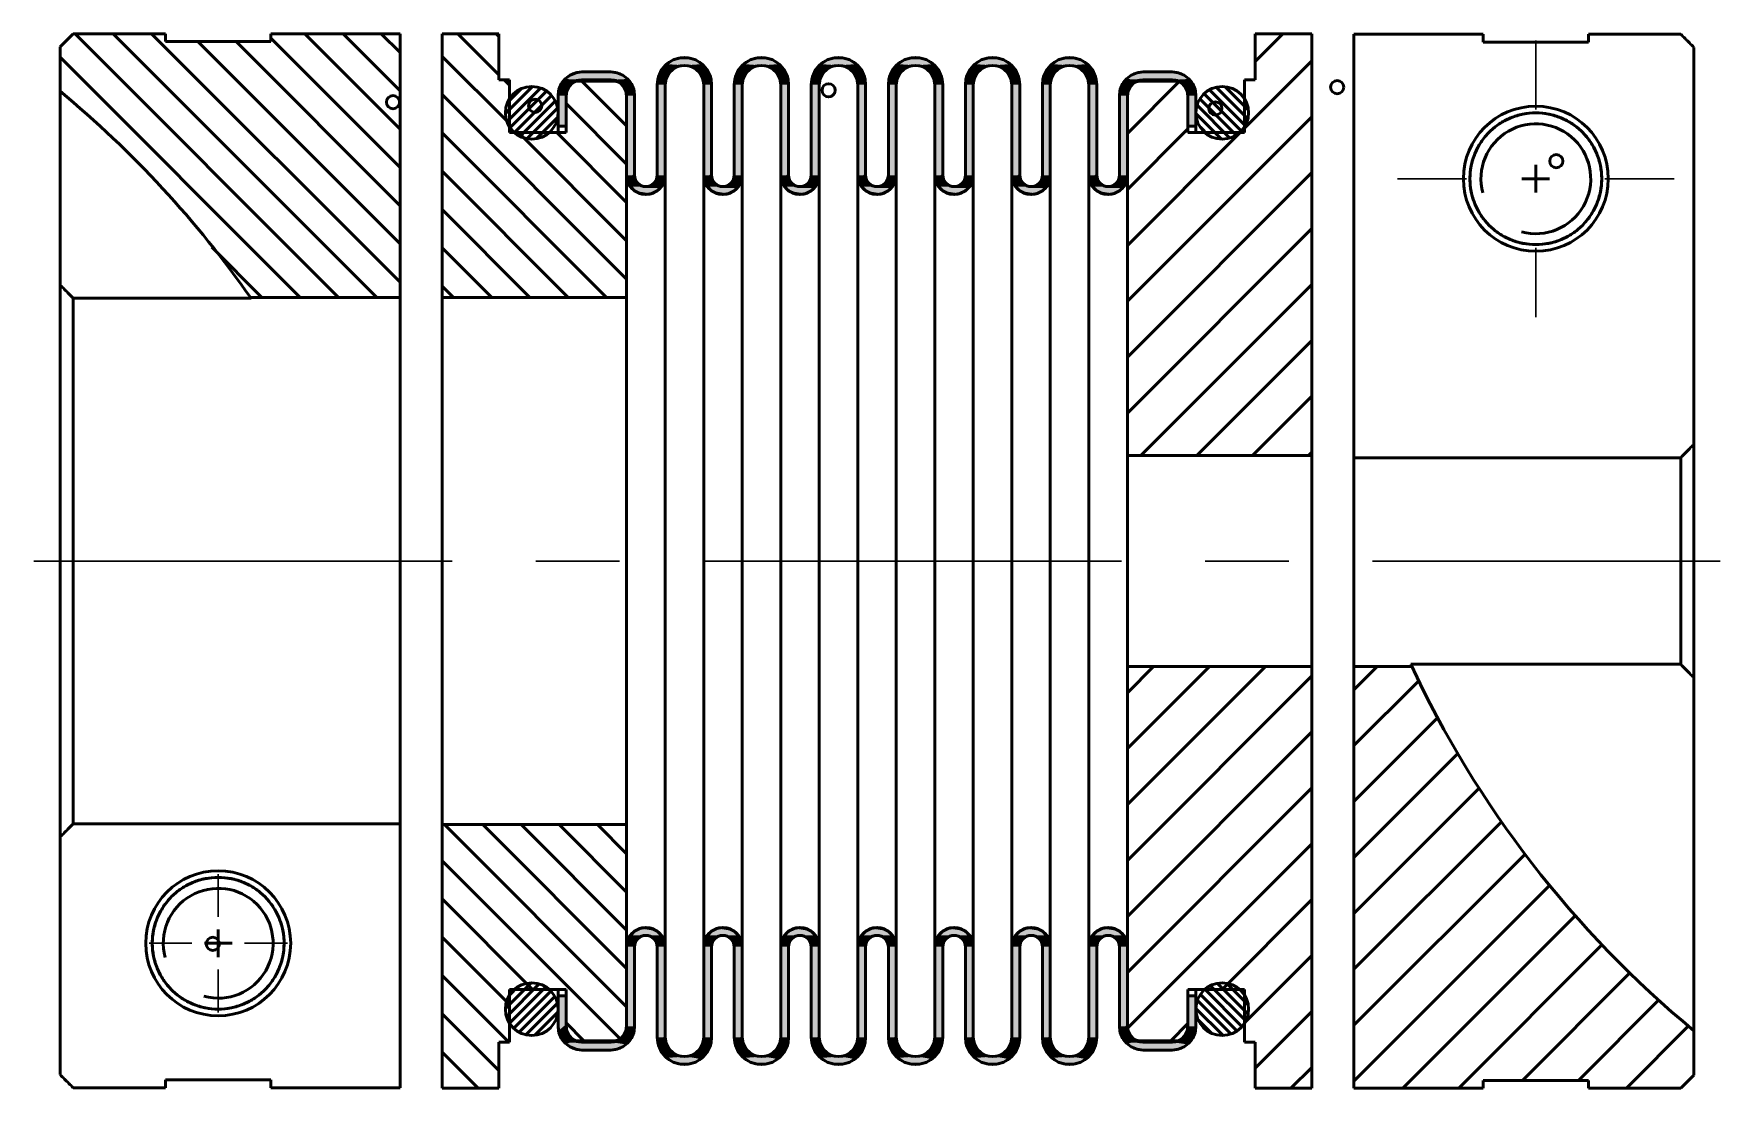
# Model space of a CAD drawing. Header units: millimetres. Extents: x 98 to 4367, y -12 to 2058.
# Drawn here: x 537.1 to 665.1, y -12.2 to 67.8 of the extents above; entities that cross this region are included whole.
import ezdxf

# ---------------------------------------------------------------- set-up
doc = ezdxf.new("R2010")
doc.units = ezdxf.units.MM
doc.linetypes.add('CENTER', pattern=[50.8, 31.75, -6.35, 6.35, -6.35])
doc.layers.get('0').update_dxf_attribs({"lineweight": 50})
doc.layers.add('DEFAULT_1', color=7, linetype='CENTER', lineweight=30)

# ---------------------------------------------------------------- blocks, each defined once
blk = doc.blocks.new('*U594')
at = {"color": 2, "linetype": 'Continuous', "extrusion": (0, 0, -1)}
for points in [[(-116.87, 246.21), (-117.76, 246.04), (-116.48, 245.76)], [(-117.36, 246.52), (-119.57, 246.21), (-116.87, 246.21)], [(-116.87, 246.21), (-118.22, 246.11), (-117.76, 246.04)], [(-119.57, 246.21), (-118.22, 246.11), (-116.87, 246.21)], [(-117.92, 246.69), (-119.07, 246.52), (-117.36, 246.52)], [(-119.07, 246.52), (-119.57, 246.21), (-117.36, 246.52)], [(-119.07, 246.52), (-117.92, 246.69), (-118.51, 246.69)], [(-119.57, 246.21), (-118.67, 246.04), (-118.22, 246.11)], [(-119.57, 246.21), (-119.95, 245.76), (-118.67, 246.04)], [(-118.67, 246.04), (-119.95, 245.76), (-119.08, 245.83)], [(-119.08, 245.83), (-119.95, 245.76), (-119.4, 245.51)], [(-119.95, 245.76), (-120.19, 245.23), (-119.4, 245.51)], [(-119.4, 245.51), (-120.19, 245.23), (-119.61, 245.1)], [(-120.19, 245.23), (-120.28, 244.65), (-119.61, 245.1)], [(-119.61, 245.1), (-120.28, 244.65), (-119.68, 244.65)], [(-119.68, 244.65), (-120.28, 237.77), (-119.68, 237.77)], [(-120.28, 244.65), (-120.28, 237.77), (-119.68, 244.65)], [(-120.28, 237.77), (-119.75, 237.32), (-119.68, 237.77)]]:
    blk.add_solid(points, dxfattribs=at)
blk = doc.blocks.new('*U595')
at = {"color": 2, "linetype": 'Continuous', "extrusion": (0, 0, -1)}
for points in [[(-122.71, 246.21), (-123.61, 246.04), (-122.33, 245.76)], [(-123.21, 246.52), (-125.41, 246.21), (-122.71, 246.21)], [(-122.71, 246.21), (-124.06, 246.11), (-123.61, 246.04)], [(-125.41, 246.21), (-124.06, 246.11), (-122.71, 246.21)], [(-123.77, 246.69), (-124.92, 246.52), (-123.21, 246.52)], [(-124.92, 246.52), (-125.41, 246.21), (-123.21, 246.52)], [(-124.92, 246.52), (-123.77, 246.69), (-124.36, 246.69)], [(-125.41, 246.21), (-124.51, 246.04), (-124.06, 246.11)], [(-125.41, 246.21), (-125.8, 245.76), (-124.51, 246.04)], [(-124.51, 246.04), (-125.8, 245.76), (-124.92, 245.83)], [(-124.92, 245.83), (-125.8, 245.76), (-125.24, 245.51)], [(-125.8, 245.76), (-126.04, 245.23), (-125.24, 245.51)], [(-125.24, 245.51), (-126.04, 245.23), (-125.45, 245.1)], [(-126.04, 245.23), (-126.12, 244.65), (-125.45, 245.1)], [(-125.45, 245.1), (-126.12, 244.65), (-125.52, 244.65)], [(-125.52, 244.65), (-126.12, 237.77), (-125.52, 237.77)], [(-126.12, 244.65), (-126.12, 237.77), (-125.52, 244.65)], [(-126.12, 237.77), (-125.6, 237.32), (-125.52, 237.77)]]:
    blk.add_solid(points, dxfattribs=at)
blk = doc.blocks.new('*U596')
at = {"color": 2, "linetype": 'Continuous', "extrusion": (0, 0, -1)}
for points in [[(-128.56, 246.21), (-129.46, 246.04), (-128.17, 245.76)], [(-129.05, 246.52), (-131.26, 246.21), (-128.56, 246.21)], [(-128.56, 246.21), (-129.91, 246.11), (-129.46, 246.04)], [(-131.26, 246.21), (-129.91, 246.11), (-128.56, 246.21)], [(-129.61, 246.69), (-130.76, 246.52), (-129.05, 246.52)], [(-130.76, 246.52), (-131.26, 246.21), (-129.05, 246.52)], [(-130.76, 246.52), (-129.61, 246.69), (-130.2, 246.69)], [(-131.26, 246.21), (-130.36, 246.04), (-129.91, 246.11)], [(-131.26, 246.21), (-131.64, 245.76), (-130.36, 246.04)], [(-130.36, 246.04), (-131.64, 245.76), (-130.77, 245.83)], [(-130.77, 245.83), (-131.64, 245.76), (-131.09, 245.51)], [(-131.64, 245.76), (-131.89, 245.23), (-131.09, 245.51)], [(-131.09, 245.51), (-131.89, 245.23), (-131.3, 245.1)], [(-131.89, 245.23), (-131.97, 244.65), (-131.3, 245.1)], [(-131.3, 245.1), (-131.97, 244.65), (-131.37, 244.65)], [(-131.37, 244.65), (-131.97, 237.77), (-131.37, 237.77)], [(-131.97, 244.65), (-131.97, 237.77), (-131.37, 244.65)], [(-131.97, 237.77), (-131.44, 237.32), (-131.37, 237.77)]]:
    blk.add_solid(points, dxfattribs=at)
blk = doc.blocks.new('*U597')
at = {"color": 2, "linetype": 'Continuous', "extrusion": (0, 0, -1)}
for points in [[(-134.4, 246.21), (-135.3, 246.04), (-134.02, 245.76)], [(-134.9, 246.52), (-137.1, 246.21), (-134.4, 246.21)], [(-134.4, 246.21), (-135.75, 246.11), (-135.3, 246.04)], [(-137.1, 246.21), (-135.75, 246.11), (-134.4, 246.21)], [(-135.46, 246.69), (-136.61, 246.52), (-134.9, 246.52)], [(-136.61, 246.52), (-137.1, 246.21), (-134.9, 246.52)], [(-136.61, 246.52), (-135.46, 246.69), (-136.05, 246.69)], [(-137.1, 246.21), (-136.21, 246.04), (-135.75, 246.11)], [(-137.1, 246.21), (-137.49, 245.76), (-136.21, 246.04)], [(-136.21, 246.04), (-137.49, 245.76), (-136.61, 245.83)], [(-136.61, 245.83), (-137.49, 245.76), (-136.94, 245.51)], [(-137.49, 245.76), (-137.73, 245.23), (-136.94, 245.51)], [(-136.94, 245.51), (-137.73, 245.23), (-137.14, 245.1)], [(-137.73, 245.23), (-137.82, 244.65), (-137.14, 245.1)], [(-137.14, 245.1), (-137.82, 244.65), (-137.22, 244.65)], [(-137.22, 244.65), (-137.82, 237.77), (-137.22, 237.77)], [(-137.82, 244.65), (-137.82, 237.77), (-137.22, 244.65)], [(-137.82, 237.77), (-137.29, 237.32), (-137.22, 237.77)]]:
    blk.add_solid(points, dxfattribs=at)
blk = doc.blocks.new('*U598')
at = {"color": 2, "linetype": 'Continuous', "extrusion": (0, 0, -1)}
for points in [[(-140.25, 246.21), (-141.15, 246.04), (-139.87, 245.76)], [(-140.74, 246.52), (-142.95, 246.21), (-140.25, 246.21)], [(-140.25, 246.21), (-141.6, 246.11), (-141.15, 246.04)], [(-142.95, 246.21), (-141.6, 246.11), (-140.25, 246.21)], [(-141.31, 246.69), (-142.46, 246.52), (-140.74, 246.52)], [(-142.46, 246.52), (-142.95, 246.21), (-140.74, 246.52)], [(-142.46, 246.52), (-141.31, 246.69), (-141.89, 246.69)], [(-142.95, 246.21), (-142.05, 246.04), (-141.6, 246.11)], [(-142.95, 246.21), (-143.33, 245.76), (-142.05, 246.04)], [(-142.05, 246.04), (-143.33, 245.76), (-142.46, 245.83)], [(-142.46, 245.83), (-143.33, 245.76), (-142.78, 245.51)], [(-143.33, 245.76), (-143.58, 245.23), (-142.78, 245.51)], [(-142.78, 245.51), (-143.58, 245.23), (-142.99, 245.1)], [(-143.58, 245.23), (-143.66, 244.65), (-142.99, 245.1)], [(-142.99, 245.1), (-143.66, 244.65), (-143.06, 244.65)], [(-143.06, 244.65), (-143.66, 237.77), (-143.06, 237.77)], [(-143.66, 244.65), (-143.66, 237.77), (-143.06, 244.65)], [(-143.66, 237.77), (-143.13, 237.32), (-143.06, 237.77)]]:
    blk.add_solid(points, dxfattribs=at)
blk = doc.blocks.new('*U599')
at = {"color": 2, "linetype": 'Continuous', "extrusion": (0, 0, -1)}
for points in [[(-146.1, 246.21), (-147, 246.04), (-145.71, 245.76)], [(-146.59, 246.52), (-148.8, 246.21), (-146.1, 246.21)], [(-146.1, 246.21), (-147.45, 246.11), (-147, 246.04)], [(-148.8, 246.21), (-147.45, 246.11), (-146.1, 246.21)], [(-147.15, 246.69), (-148.3, 246.52), (-146.59, 246.52)], [(-148.3, 246.52), (-148.8, 246.21), (-146.59, 246.52)], [(-148.3, 246.52), (-147.15, 246.69), (-147.74, 246.69)], [(-148.8, 246.21), (-147.9, 246.04), (-147.45, 246.11)], [(-148.8, 246.21), (-149.18, 245.76), (-147.9, 246.04)], [(-147.9, 246.04), (-149.18, 245.76), (-148.31, 245.83)], [(-148.31, 245.83), (-149.18, 245.76), (-148.63, 245.51)], [(-149.18, 245.76), (-149.42, 245.23), (-148.63, 245.51)], [(-148.63, 245.51), (-149.42, 245.23), (-148.84, 245.1)], [(-149.42, 245.23), (-149.51, 244.65), (-148.84, 245.1)], [(-148.84, 245.1), (-149.51, 244.65), (-148.91, 244.65)], [(-148.91, 244.65), (-149.51, 237.77), (-148.91, 237.77)], [(-149.51, 244.65), (-149.51, 237.77), (-148.91, 244.65)], [(-149.51, 237.77), (-148.98, 237.32), (-148.91, 237.77)]]:
    blk.add_solid(points, dxfattribs=at)
blk = doc.blocks.new('*U600')
at = {"color": 2, "linetype": 'Continuous', "extrusion": (0, 0, -1)}
for points in [[(-116.48, 245.76), (-117.03, 245.51), (-116.24, 245.23)], [(-117.76, 246.04), (-117.36, 245.83), (-116.48, 245.76)], [(-117.36, 245.83), (-117.03, 245.51), (-116.48, 245.76)], [(-116.24, 245.23), (-116.83, 245.1), (-116.15, 244.65)], [(-116.83, 245.1), (-116.75, 244.65), (-116.15, 244.65)], [(-116.15, 244.65), (-116.75, 237.77), (-116.15, 237.77)], [(-116.75, 244.65), (-116.75, 237.77), (-116.15, 244.65)], [(-117.03, 245.51), (-116.83, 245.1), (-116.24, 245.23)], [(-115.72, 237.03), (-116.48, 236.91), (-115.44, 236.92)], [(-115.95, 237.22), (-116.48, 236.91), (-115.72, 237.03)], [(-116.1, 237.48), (-116.68, 237.32), (-115.95, 237.22)], [(-116.68, 237.32), (-116.48, 236.91), (-115.95, 237.22)], [(-116.15, 237.77), (-116.68, 237.32), (-116.1, 237.48)], [(-116.75, 237.77), (-116.68, 237.32), (-116.15, 237.77)]]:
    blk.add_solid(points, dxfattribs=at)
blk = doc.blocks.new('*U601')
at = {"color": 2, "linetype": 'Continuous', "extrusion": (0, 0, -1)}
for points in [[(-122.33, 245.76), (-122.88, 245.51), (-122.08, 245.23)], [(-123.61, 246.04), (-123.2, 245.83), (-122.33, 245.76)], [(-123.2, 245.83), (-122.88, 245.51), (-122.33, 245.76)], [(-122.08, 245.23), (-122.67, 245.1), (-122, 244.65)], [(-122.67, 245.1), (-122.6, 244.65), (-122, 244.65)], [(-122, 244.65), (-122.6, 237.77), (-122, 237.77)], [(-122.6, 244.65), (-122.6, 237.77), (-122, 244.65)], [(-122.88, 245.51), (-122.67, 245.1), (-122.08, 245.23)], [(-121.57, 237.03), (-122.32, 236.91), (-121.29, 236.92)], [(-121.8, 237.22), (-122.32, 236.91), (-121.57, 237.03)], [(-121.95, 237.48), (-122.53, 237.32), (-121.8, 237.22)], [(-122.53, 237.32), (-122.32, 236.91), (-121.8, 237.22)], [(-122, 237.77), (-122.53, 237.32), (-121.95, 237.48)], [(-122.6, 237.77), (-122.53, 237.32), (-122, 237.77)]]:
    blk.add_solid(points, dxfattribs=at)
blk = doc.blocks.new('*U602')
at = {"color": 2, "linetype": 'Continuous', "extrusion": (0, 0, -1)}
for points in [[(-128.17, 245.76), (-128.73, 245.51), (-127.93, 245.23)], [(-129.46, 246.04), (-129.05, 245.83), (-128.17, 245.76)], [(-129.05, 245.83), (-128.73, 245.51), (-128.17, 245.76)], [(-127.93, 245.23), (-128.52, 245.1), (-127.85, 244.65)], [(-128.52, 245.1), (-128.45, 244.65), (-127.85, 244.65)], [(-127.85, 244.65), (-128.45, 237.77), (-127.85, 237.77)], [(-128.45, 244.65), (-128.45, 237.77), (-127.85, 244.65)], [(-128.73, 245.51), (-128.52, 245.1), (-127.93, 245.23)], [(-127.42, 237.03), (-128.17, 236.91), (-127.13, 236.92)], [(-127.65, 237.22), (-128.17, 236.91), (-127.42, 237.03)], [(-127.79, 237.48), (-128.38, 237.32), (-127.65, 237.22)], [(-128.38, 237.32), (-128.17, 236.91), (-127.65, 237.22)], [(-127.85, 237.77), (-128.38, 237.32), (-127.79, 237.48)], [(-128.45, 237.77), (-128.38, 237.32), (-127.85, 237.77)]]:
    blk.add_solid(points, dxfattribs=at)
blk = doc.blocks.new('*U603')
at = {"color": 2, "linetype": 'Continuous', "extrusion": (0, 0, -1)}
for points in [[(-134.02, 245.76), (-134.57, 245.51), (-133.78, 245.23)], [(-135.3, 246.04), (-134.9, 245.83), (-134.02, 245.76)], [(-134.9, 245.83), (-134.57, 245.51), (-134.02, 245.76)], [(-133.78, 245.23), (-134.36, 245.1), (-133.69, 244.65)], [(-134.36, 245.1), (-134.29, 244.65), (-133.69, 244.65)], [(-133.69, 244.65), (-134.29, 237.77), (-133.69, 237.77)], [(-134.29, 244.65), (-134.29, 237.77), (-133.69, 244.65)], [(-134.57, 245.51), (-134.36, 245.1), (-133.78, 245.23)], [(-133.26, 237.03), (-134.01, 236.91), (-132.98, 236.92)], [(-133.49, 237.22), (-134.01, 236.91), (-133.26, 237.03)], [(-133.64, 237.48), (-134.22, 237.32), (-133.49, 237.22)], [(-134.22, 237.32), (-134.01, 236.91), (-133.49, 237.22)], [(-133.69, 237.77), (-134.22, 237.32), (-133.64, 237.48)], [(-134.29, 237.77), (-134.22, 237.32), (-133.69, 237.77)]]:
    blk.add_solid(points, dxfattribs=at)
blk = doc.blocks.new('*U604')
at = {"color": 2, "linetype": 'Continuous', "extrusion": (0, 0, -1)}
for points in [[(-139.87, 245.76), (-140.42, 245.51), (-139.62, 245.23)], [(-141.15, 246.04), (-140.74, 245.83), (-139.87, 245.76)], [(-140.74, 245.83), (-140.42, 245.51), (-139.87, 245.76)], [(-139.62, 245.23), (-140.21, 245.1), (-139.54, 244.65)], [(-140.21, 245.1), (-140.14, 244.65), (-139.54, 244.65)], [(-139.54, 244.65), (-140.14, 237.77), (-139.54, 237.77)], [(-140.14, 244.65), (-140.14, 237.77), (-139.54, 244.65)], [(-140.42, 245.51), (-140.21, 245.1), (-139.62, 245.23)], [(-139.11, 237.03), (-139.86, 236.91), (-138.83, 236.92)], [(-139.34, 237.22), (-139.86, 236.91), (-139.11, 237.03)], [(-139.49, 237.48), (-140.07, 237.32), (-139.34, 237.22)], [(-140.07, 237.32), (-139.86, 236.91), (-139.34, 237.22)], [(-139.54, 237.77), (-140.07, 237.32), (-139.49, 237.48)], [(-140.14, 237.77), (-140.07, 237.32), (-139.54, 237.77)]]:
    blk.add_solid(points, dxfattribs=at)
blk = doc.blocks.new('*U605')
at = {"color": 2, "linetype": 'Continuous', "extrusion": (0, 0, -1)}
for points in [[(-145.71, 245.76), (-146.26, 245.51), (-145.47, 245.23)], [(-147, 246.04), (-146.59, 245.83), (-145.71, 245.76)], [(-146.59, 245.83), (-146.26, 245.51), (-145.71, 245.76)], [(-145.47, 245.23), (-146.06, 245.1), (-145.39, 244.65)], [(-146.06, 245.1), (-145.99, 244.65), (-145.39, 244.65)], [(-145.39, 244.65), (-145.99, 237.77), (-145.39, 237.77)], [(-145.99, 244.65), (-145.99, 237.77), (-145.39, 244.65)], [(-146.26, 245.51), (-146.06, 245.1), (-145.47, 245.23)], [(-144.95, 237.03), (-145.71, 236.91), (-144.67, 236.92)], [(-145.18, 237.22), (-145.71, 236.91), (-144.95, 237.03)], [(-145.33, 237.48), (-145.91, 237.32), (-145.18, 237.22)], [(-145.91, 237.32), (-145.71, 236.91), (-145.18, 237.22)], [(-145.39, 237.77), (-145.91, 237.32), (-145.33, 237.48)], [(-145.99, 237.77), (-145.91, 237.32), (-145.39, 237.77)]]:
    blk.add_solid(points, dxfattribs=at)
blk = doc.blocks.new('*U606')
at = {"color": 2, "linetype": 'Continuous', "extrusion": (0, 0, -1)}
for points in [[(-109.16, 245.08), (-110.06, 244.95), (-108.87, 244.71)], [(-109.53, 245.37), (-113.9, 245.08), (-109.16, 245.08)], [(-109.16, 245.08), (-110.43, 245.01), (-110.06, 244.95)], [(-113.9, 245.08), (-110.43, 245.01), (-109.16, 245.08)], [(-109.97, 245.55), (-113.53, 245.37), (-109.53, 245.37)], [(-113.53, 245.37), (-113.9, 245.08), (-109.53, 245.37)], [(-110.43, 245.61), (-113.1, 245.55), (-109.97, 245.55)], [(-113.1, 245.55), (-113.53, 245.37), (-109.97, 245.55)], [(-113.1, 245.55), (-110.43, 245.61), (-112.63, 245.61)], [(-113.9, 245.08), (-112.63, 245.01), (-110.43, 245.01)], [(-113.9, 245.08), (-113, 244.95), (-112.63, 245.01)], [(-113.9, 245.08), (-114.19, 244.71), (-113, 244.95)], [(-113, 244.95), (-114.19, 244.71), (-113.34, 244.78)], [(-113.34, 244.78), (-114.19, 244.71), (-113.6, 244.52)], [(-114.19, 244.71), (-114.37, 244.28), (-113.6, 244.52)], [(-113.6, 244.52), (-114.37, 244.28), (-113.77, 244.18)], [(-114.37, 244.28), (-114.43, 243.81), (-113.77, 244.18)], [(-113.77, 244.18), (-114.43, 243.81), (-113.83, 243.81)], [(-113.83, 243.81), (-114.43, 237.77), (-113.83, 237.77)], [(-114.43, 243.81), (-114.43, 237.77), (-113.83, 243.81)], [(-114.43, 237.77), (-113.9, 237.32), (-113.83, 237.77)]]:
    blk.add_solid(points, dxfattribs=at)
blk = doc.blocks.new('*U607')
at = {"color": 2, "linetype": 'Continuous', "extrusion": (0, 0, -1)}
for points in [[(-151.76, 245.08), (-152.66, 244.95), (-151.47, 244.71)], [(-152.13, 245.37), (-156.5, 245.08), (-151.76, 245.08)], [(-151.76, 245.08), (-153.03, 245.01), (-152.66, 244.95)], [(-156.5, 245.08), (-153.03, 245.01), (-151.76, 245.08)], [(-152.57, 245.55), (-156.13, 245.37), (-152.13, 245.37)], [(-156.13, 245.37), (-156.5, 245.08), (-152.13, 245.37)], [(-153.03, 245.61), (-155.7, 245.55), (-152.57, 245.55)], [(-155.7, 245.55), (-156.13, 245.37), (-152.57, 245.55)], [(-155.7, 245.55), (-153.03, 245.61), (-155.23, 245.61)], [(-156.5, 245.08), (-155.23, 245.01), (-153.03, 245.01)], [(-156.5, 245.08), (-155.6, 244.95), (-155.23, 245.01)], [(-156.5, 245.08), (-156.79, 244.71), (-155.6, 244.95)], [(-155.6, 244.95), (-156.79, 244.71), (-155.94, 244.78)], [(-155.94, 244.78), (-156.79, 244.71), (-156.2, 244.52)], [(-156.79, 244.71), (-156.97, 244.28), (-156.2, 244.52)], [(-156.2, 244.52), (-156.97, 244.28), (-156.37, 244.18)], [(-156.97, 244.28), (-157.03, 243.81), (-156.37, 244.18)], [(-156.37, 244.18), (-157.03, 243.81), (-156.43, 243.81)], [(-156.43, 243.81), (-157.03, 241.51), (-156.43, 241.51)], [(-157.03, 243.81), (-157.03, 241.51), (-156.43, 243.81)]]:
    blk.add_solid(points, dxfattribs=at)
blk = doc.blocks.new('*U608')
at = {"color": 2, "linetype": 'Continuous', "extrusion": (0, 0, -1)}
for points in [[(-108.87, 244.71), (-109.46, 244.52), (-108.69, 244.28)], [(-109.46, 244.52), (-109.29, 244.18), (-108.69, 244.28)], [(-110.06, 244.95), (-109.73, 244.78), (-108.87, 244.71)], [(-109.73, 244.78), (-109.46, 244.52), (-108.87, 244.71)], [(-108.69, 244.28), (-109.29, 244.18), (-108.63, 243.81)], [(-109.29, 244.18), (-109.23, 243.81), (-108.63, 243.81)], [(-108.63, 243.81), (-109.23, 241.51), (-108.63, 241.51)], [(-109.23, 243.81), (-109.23, 241.51), (-108.63, 243.81)]]:
    blk.add_solid(points, dxfattribs=at)
blk = doc.blocks.new('*U609')
at = {"color": 2, "linetype": 'Continuous', "extrusion": (0, 0, -1)}
for points in [[(-151.47, 244.71), (-152.06, 244.52), (-151.29, 244.28)], [(-152.06, 244.52), (-151.89, 244.18), (-151.29, 244.28)], [(-152.66, 244.95), (-152.33, 244.78), (-151.47, 244.71)], [(-152.33, 244.78), (-152.06, 244.52), (-151.47, 244.71)], [(-151.29, 244.28), (-151.89, 244.18), (-151.23, 243.81)], [(-151.89, 244.18), (-151.83, 243.81), (-151.23, 243.81)], [(-151.23, 243.81), (-151.83, 237.77), (-151.23, 237.77)], [(-151.83, 243.81), (-151.83, 237.77), (-151.23, 243.81)], [(-150.8, 237.03), (-151.55, 236.91), (-150.52, 236.92)], [(-151.03, 237.22), (-151.55, 236.91), (-150.8, 237.03)], [(-151.18, 237.48), (-151.76, 237.32), (-151.03, 237.22)], [(-151.76, 237.32), (-151.55, 236.91), (-151.03, 237.22)], [(-151.23, 237.77), (-151.76, 237.32), (-151.18, 237.48)], [(-151.83, 237.77), (-151.76, 237.32), (-151.23, 237.77)]]:
    blk.add_solid(points, dxfattribs=at)
blk = doc.blocks.new('*U610')
at = {"color": 2, "linetype": 'Continuous', "extrusion": (0, 0, -1)}
for points in [[(-114.43, 237.77), (-114.48, 237.48), (-113.9, 237.32)], [(-114.48, 237.48), (-114.63, 237.22), (-113.9, 237.32)], [(-113.9, 237.32), (-114.63, 237.22), (-114.11, 236.91)]]:
    blk.add_solid(points, dxfattribs=at)
blk = doc.blocks.new('*U611')
at = {"color": 2, "linetype": 'Continuous', "extrusion": (0, 0, -1)}
for points in [[(-120.28, 237.77), (-120.33, 237.48), (-119.75, 237.32)], [(-120.33, 237.48), (-120.48, 237.22), (-119.75, 237.32)], [(-119.75, 237.32), (-120.48, 237.22), (-119.96, 236.91)]]:
    blk.add_solid(points, dxfattribs=at)
blk = doc.blocks.new('*U612')
at = {"color": 2, "linetype": 'Continuous', "extrusion": (0, 0, -1)}
for points in [[(-126.12, 237.77), (-126.18, 237.48), (-125.6, 237.32)], [(-126.18, 237.48), (-126.33, 237.22), (-125.6, 237.32)], [(-125.6, 237.32), (-126.33, 237.22), (-125.8, 236.91)]]:
    blk.add_solid(points, dxfattribs=at)
blk = doc.blocks.new('*U613')
at = {"color": 2, "linetype": 'Continuous', "extrusion": (0, 0, -1)}
for points in [[(-131.97, 237.77), (-132.02, 237.48), (-131.44, 237.32)], [(-132.02, 237.48), (-132.17, 237.22), (-131.44, 237.32)], [(-131.44, 237.32), (-132.17, 237.22), (-131.65, 236.91)]]:
    blk.add_solid(points, dxfattribs=at)
blk = doc.blocks.new('*U614')
at = {"color": 2, "linetype": 'Continuous', "extrusion": (0, 0, -1)}
for points in [[(-137.82, 237.77), (-137.87, 237.48), (-137.29, 237.32)], [(-137.87, 237.48), (-138.02, 237.22), (-137.29, 237.32)], [(-137.29, 237.32), (-138.02, 237.22), (-137.5, 236.91)]]:
    blk.add_solid(points, dxfattribs=at)
blk = doc.blocks.new('*U615')
at = {"color": 2, "linetype": 'Continuous', "extrusion": (0, 0, -1)}
for points in [[(-143.66, 237.77), (-143.71, 237.48), (-143.13, 237.32)], [(-143.71, 237.48), (-143.86, 237.22), (-143.13, 237.32)], [(-143.13, 237.32), (-143.86, 237.22), (-143.34, 236.91)]]:
    blk.add_solid(points, dxfattribs=at)
blk = doc.blocks.new('*U616')
at = {"color": 2, "linetype": 'Continuous', "extrusion": (0, 0, -1)}
for points in [[(-149.51, 237.77), (-149.56, 237.48), (-148.98, 237.32)], [(-149.56, 237.48), (-149.71, 237.22), (-148.98, 237.32)], [(-148.98, 237.32), (-149.71, 237.22), (-149.19, 236.91)]]:
    blk.add_solid(points, dxfattribs=at)
blk = doc.blocks.new('*U617')
at = {"color": 2, "linetype": 'Continuous', "extrusion": (0, 0, -1)}
for points in [[(-114.63, 237.22), (-114.86, 237.03), (-114.11, 236.91)], [(-114.86, 237.03), (-115.14, 236.92), (-114.11, 236.91)], [(-115.44, 236.92), (-116.48, 236.91), (-114.11, 236.91)], [(-114.11, 236.91), (-115.14, 236.92), (-115.44, 236.92)], [(-114.11, 236.91), (-116.15, 236.59), (-114.43, 236.59)], [(-116.48, 236.91), (-116.15, 236.59), (-114.11, 236.91)], [(-114.43, 236.59), (-115.74, 236.38), (-114.84, 236.38)], [(-116.15, 236.59), (-115.74, 236.38), (-114.43, 236.59)], [(-115.74, 236.38), (-115.29, 236.31), (-114.84, 236.38)]]:
    blk.add_solid(points, dxfattribs=at)
blk = doc.blocks.new('*U618')
at = {"color": 2, "linetype": 'Continuous', "extrusion": (0, 0, -1)}
for points in [[(-120.48, 237.22), (-120.71, 237.03), (-119.96, 236.91)], [(-120.71, 237.03), (-120.99, 236.92), (-119.96, 236.91)], [(-121.29, 236.92), (-122.32, 236.91), (-119.96, 236.91)], [(-119.96, 236.91), (-120.99, 236.92), (-121.29, 236.92)], [(-119.96, 236.91), (-122, 236.59), (-120.28, 236.59)], [(-122.32, 236.91), (-122, 236.59), (-119.96, 236.91)], [(-120.28, 236.59), (-121.59, 236.38), (-120.69, 236.38)], [(-122, 236.59), (-121.59, 236.38), (-120.28, 236.59)], [(-121.59, 236.38), (-121.14, 236.31), (-120.69, 236.38)]]:
    blk.add_solid(points, dxfattribs=at)
blk = doc.blocks.new('*U619')
at = {"color": 2, "linetype": 'Continuous', "extrusion": (0, 0, -1)}
for points in [[(-126.33, 237.22), (-126.55, 237.03), (-125.8, 236.91)], [(-126.55, 237.03), (-126.84, 236.92), (-125.8, 236.91)], [(-127.13, 236.92), (-128.17, 236.91), (-125.8, 236.91)], [(-125.8, 236.91), (-126.84, 236.92), (-127.13, 236.92)], [(-125.8, 236.91), (-127.84, 236.59), (-126.13, 236.59)], [(-128.17, 236.91), (-127.84, 236.59), (-125.8, 236.91)], [(-126.13, 236.59), (-127.44, 236.38), (-126.53, 236.38)], [(-127.84, 236.59), (-127.44, 236.38), (-126.13, 236.59)], [(-127.44, 236.38), (-126.99, 236.31), (-126.53, 236.38)]]:
    blk.add_solid(points, dxfattribs=at)
blk = doc.blocks.new('*U620')
at = {"color": 2, "linetype": 'Continuous', "extrusion": (0, 0, -1)}
for points in [[(-132.17, 237.22), (-132.4, 237.03), (-131.65, 236.91)], [(-132.4, 237.03), (-132.68, 236.92), (-131.65, 236.91)], [(-132.98, 236.92), (-134.01, 236.91), (-131.65, 236.91)], [(-131.65, 236.91), (-132.68, 236.92), (-132.98, 236.92)], [(-131.65, 236.91), (-133.69, 236.59), (-131.97, 236.59)], [(-134.01, 236.91), (-133.69, 236.59), (-131.65, 236.91)], [(-131.97, 236.59), (-133.28, 236.38), (-132.38, 236.38)], [(-133.69, 236.59), (-133.28, 236.38), (-131.97, 236.59)], [(-133.28, 236.38), (-132.83, 236.31), (-132.38, 236.38)]]:
    blk.add_solid(points, dxfattribs=at)
blk = doc.blocks.new('*U621')
at = {"color": 2, "linetype": 'Continuous', "extrusion": (0, 0, -1)}
for points in [[(-138.02, 237.22), (-138.25, 237.03), (-137.5, 236.91)], [(-138.25, 237.03), (-138.53, 236.92), (-137.5, 236.91)], [(-138.83, 236.92), (-139.86, 236.91), (-137.5, 236.91)], [(-137.5, 236.91), (-138.53, 236.92), (-138.83, 236.92)], [(-137.5, 236.91), (-139.54, 236.59), (-137.82, 236.59)], [(-139.86, 236.91), (-139.54, 236.59), (-137.5, 236.91)], [(-137.82, 236.59), (-139.13, 236.38), (-138.23, 236.38)], [(-139.54, 236.59), (-139.13, 236.38), (-137.82, 236.59)], [(-139.13, 236.38), (-138.68, 236.31), (-138.23, 236.38)]]:
    blk.add_solid(points, dxfattribs=at)
blk = doc.blocks.new('*U622')
at = {"color": 2, "linetype": 'Continuous', "extrusion": (0, 0, -1)}
for points in [[(-143.86, 237.22), (-144.09, 237.03), (-143.34, 236.91)], [(-144.09, 237.03), (-144.37, 236.92), (-143.34, 236.91)], [(-144.67, 236.92), (-145.71, 236.91), (-143.34, 236.91)], [(-143.34, 236.91), (-144.37, 236.92), (-144.67, 236.92)], [(-143.34, 236.91), (-145.38, 236.59), (-143.66, 236.59)], [(-145.71, 236.91), (-145.38, 236.59), (-143.34, 236.91)], [(-143.66, 236.59), (-144.98, 236.38), (-144.07, 236.38)], [(-145.38, 236.59), (-144.98, 236.38), (-143.66, 236.59)], [(-144.98, 236.38), (-144.52, 236.31), (-144.07, 236.38)]]:
    blk.add_solid(points, dxfattribs=at)
blk = doc.blocks.new('*U623')
at = {"color": 2, "linetype": 'Continuous', "extrusion": (0, 0, -1)}
for points in [[(-149.71, 237.22), (-149.94, 237.03), (-149.19, 236.91)], [(-149.94, 237.03), (-150.22, 236.92), (-149.19, 236.91)], [(-150.52, 236.92), (-151.55, 236.91), (-149.19, 236.91)], [(-149.19, 236.91), (-150.22, 236.92), (-150.52, 236.92)], [(-149.19, 236.91), (-151.23, 236.59), (-149.51, 236.59)], [(-151.55, 236.91), (-151.23, 236.59), (-149.19, 236.91)], [(-149.51, 236.59), (-150.82, 236.38), (-149.92, 236.38)], [(-151.23, 236.59), (-150.82, 236.38), (-149.51, 236.59)], [(-150.82, 236.38), (-150.37, 236.31), (-149.92, 236.38)]]:
    blk.add_solid(points, dxfattribs=at)
blk = doc.blocks.new('*U624')
at = {"color": 2, "linetype": 'Continuous', "extrusion": (0, 0, -1)}
for points in [[(-114.84, 180.64), (-116.15, 180.43), (-114.43, 180.43)], [(-115.29, 180.71), (-115.74, 180.64), (-114.84, 180.64)], [(-115.74, 180.64), (-116.15, 180.43), (-114.84, 180.64)], [(-114.11, 180.11), (-115.14, 180.1), (-113.9, 179.7)], [(-114.43, 180.43), (-116.48, 180.11), (-114.11, 180.11)], [(-116.48, 180.11), (-115.14, 180.1), (-114.11, 180.11)], [(-116.15, 180.43), (-116.48, 180.11), (-114.43, 180.43)], [(-116.48, 180.11), (-115.44, 180.1), (-115.14, 180.1)], [(-116.48, 180.11), (-116.68, 179.7), (-115.44, 180.1)], [(-115.44, 180.1), (-116.68, 179.7), (-115.72, 180)], [(-115.72, 180), (-116.68, 179.7), (-115.95, 179.8)], [(-115.95, 179.8), (-116.68, 179.7), (-116.1, 179.54)], [(-116.68, 179.7), (-116.75, 179.25), (-116.1, 179.54)], [(-116.1, 179.54), (-116.75, 179.25), (-116.15, 179.25)], [(-116.15, 179.25), (-116.75, 172.37), (-116.15, 172.37)], [(-116.75, 179.25), (-116.75, 172.37), (-116.15, 179.25)], [(-116.75, 172.37), (-116.24, 171.79), (-116.15, 172.37)]]:
    blk.add_solid(points, dxfattribs=at)
blk = doc.blocks.new('*U625')
at = {"color": 2, "linetype": 'Continuous', "extrusion": (0, 0, -1)}
for points in [[(-120.69, 180.64), (-122, 180.43), (-120.28, 180.43)], [(-121.14, 180.71), (-121.59, 180.64), (-120.69, 180.64)], [(-121.59, 180.64), (-122, 180.43), (-120.69, 180.64)], [(-119.96, 180.11), (-120.99, 180.1), (-119.75, 179.7)], [(-120.28, 180.43), (-122.32, 180.11), (-119.96, 180.11)], [(-122.32, 180.11), (-120.99, 180.1), (-119.96, 180.11)], [(-122, 180.43), (-122.32, 180.11), (-120.28, 180.43)], [(-122.32, 180.11), (-121.29, 180.1), (-120.99, 180.1)], [(-122.32, 180.11), (-122.53, 179.7), (-121.29, 180.1)], [(-121.29, 180.1), (-122.53, 179.7), (-121.57, 180)], [(-121.57, 180), (-122.53, 179.7), (-121.8, 179.8)], [(-121.8, 179.8), (-122.53, 179.7), (-121.95, 179.54)], [(-122.53, 179.7), (-122.6, 179.25), (-121.95, 179.54)], [(-121.95, 179.54), (-122.6, 179.25), (-122, 179.25)], [(-122, 179.25), (-122.6, 172.37), (-122, 172.37)], [(-122.6, 179.25), (-122.6, 172.37), (-122, 179.25)], [(-122.6, 172.37), (-122.08, 171.79), (-122, 172.37)]]:
    blk.add_solid(points, dxfattribs=at)
blk = doc.blocks.new('*U626')
at = {"color": 2, "linetype": 'Continuous', "extrusion": (0, 0, -1)}
for points in [[(-126.53, 180.64), (-127.84, 180.43), (-126.13, 180.43)], [(-126.99, 180.71), (-127.44, 180.64), (-126.53, 180.64)], [(-127.44, 180.64), (-127.84, 180.43), (-126.53, 180.64)], [(-125.8, 180.11), (-126.84, 180.1), (-125.6, 179.7)], [(-126.13, 180.43), (-128.17, 180.11), (-125.8, 180.11)], [(-128.17, 180.11), (-126.84, 180.1), (-125.8, 180.11)], [(-127.84, 180.43), (-128.17, 180.11), (-126.13, 180.43)], [(-128.17, 180.11), (-127.13, 180.1), (-126.84, 180.1)], [(-128.17, 180.11), (-128.38, 179.7), (-127.13, 180.1)], [(-127.13, 180.1), (-128.38, 179.7), (-127.42, 180)], [(-127.42, 180), (-128.38, 179.7), (-127.65, 179.8)], [(-127.65, 179.8), (-128.38, 179.7), (-127.79, 179.54)], [(-128.38, 179.7), (-128.45, 179.25), (-127.79, 179.54)], [(-127.79, 179.54), (-128.45, 179.25), (-127.85, 179.25)], [(-127.85, 179.25), (-128.45, 172.37), (-127.85, 172.37)], [(-128.45, 179.25), (-128.45, 172.37), (-127.85, 179.25)], [(-128.45, 172.37), (-127.93, 171.79), (-127.85, 172.37)]]:
    blk.add_solid(points, dxfattribs=at)
blk = doc.blocks.new('*U627')
at = {"color": 2, "linetype": 'Continuous', "extrusion": (0, 0, -1)}
for points in [[(-132.38, 180.64), (-133.69, 180.43), (-131.97, 180.43)], [(-132.83, 180.71), (-133.28, 180.64), (-132.38, 180.64)], [(-133.28, 180.64), (-133.69, 180.43), (-132.38, 180.64)], [(-131.65, 180.11), (-132.68, 180.1), (-131.44, 179.7)], [(-131.97, 180.43), (-134.01, 180.11), (-131.65, 180.11)], [(-134.01, 180.11), (-132.68, 180.1), (-131.65, 180.11)], [(-133.69, 180.43), (-134.01, 180.11), (-131.97, 180.43)], [(-134.01, 180.11), (-132.98, 180.1), (-132.68, 180.1)], [(-134.01, 180.11), (-134.22, 179.7), (-132.98, 180.1)], [(-132.98, 180.1), (-134.22, 179.7), (-133.26, 180)], [(-133.26, 180), (-134.22, 179.7), (-133.49, 179.8)], [(-133.49, 179.8), (-134.22, 179.7), (-133.64, 179.54)], [(-134.22, 179.7), (-134.29, 179.25), (-133.64, 179.54)], [(-133.64, 179.54), (-134.29, 179.25), (-133.69, 179.25)], [(-133.69, 179.25), (-134.29, 172.37), (-133.69, 172.37)], [(-134.29, 179.25), (-134.29, 172.37), (-133.69, 179.25)], [(-134.29, 172.37), (-133.78, 171.79), (-133.69, 172.37)]]:
    blk.add_solid(points, dxfattribs=at)
blk = doc.blocks.new('*U628')
at = {"color": 2, "linetype": 'Continuous', "extrusion": (0, 0, -1)}
for points in [[(-138.23, 180.64), (-139.54, 180.43), (-137.82, 180.43)], [(-138.68, 180.71), (-139.13, 180.64), (-138.23, 180.64)], [(-139.13, 180.64), (-139.54, 180.43), (-138.23, 180.64)], [(-137.5, 180.11), (-138.53, 180.1), (-137.29, 179.7)], [(-137.82, 180.43), (-139.86, 180.11), (-137.5, 180.11)], [(-139.86, 180.11), (-138.53, 180.1), (-137.5, 180.11)], [(-139.54, 180.43), (-139.86, 180.11), (-137.82, 180.43)], [(-139.86, 180.11), (-138.83, 180.1), (-138.53, 180.1)], [(-139.86, 180.11), (-140.07, 179.7), (-138.83, 180.1)], [(-138.83, 180.1), (-140.07, 179.7), (-139.11, 180)], [(-139.11, 180), (-140.07, 179.7), (-139.34, 179.8)], [(-139.34, 179.8), (-140.07, 179.7), (-139.49, 179.54)], [(-140.07, 179.7), (-140.14, 179.25), (-139.49, 179.54)], [(-139.49, 179.54), (-140.14, 179.25), (-139.54, 179.25)], [(-139.54, 179.25), (-140.14, 172.37), (-139.54, 172.37)], [(-140.14, 179.25), (-140.14, 172.37), (-139.54, 179.25)], [(-140.14, 172.37), (-139.62, 171.79), (-139.54, 172.37)]]:
    blk.add_solid(points, dxfattribs=at)
blk = doc.blocks.new('*U629')
at = {"color": 2, "linetype": 'Continuous', "extrusion": (0, 0, -1)}
for points in [[(-144.07, 180.64), (-145.38, 180.43), (-143.66, 180.43)], [(-144.52, 180.71), (-144.98, 180.64), (-144.07, 180.64)], [(-144.98, 180.64), (-145.38, 180.43), (-144.07, 180.64)], [(-143.34, 180.11), (-144.37, 180.1), (-143.13, 179.7)], [(-143.66, 180.43), (-145.71, 180.11), (-143.34, 180.11)], [(-145.71, 180.11), (-144.37, 180.1), (-143.34, 180.11)], [(-145.38, 180.43), (-145.71, 180.11), (-143.66, 180.43)], [(-145.71, 180.11), (-144.67, 180.1), (-144.37, 180.1)], [(-145.71, 180.11), (-145.91, 179.7), (-144.67, 180.1)], [(-144.67, 180.1), (-145.91, 179.7), (-144.95, 180)], [(-144.95, 180), (-145.91, 179.7), (-145.18, 179.8)], [(-145.18, 179.8), (-145.91, 179.7), (-145.33, 179.54)], [(-145.91, 179.7), (-145.99, 179.25), (-145.33, 179.54)], [(-145.33, 179.54), (-145.99, 179.25), (-145.39, 179.25)], [(-145.39, 179.25), (-145.99, 172.37), (-145.39, 172.37)], [(-145.99, 179.25), (-145.99, 172.37), (-145.39, 179.25)], [(-145.99, 172.37), (-145.47, 171.79), (-145.39, 172.37)]]:
    blk.add_solid(points, dxfattribs=at)
blk = doc.blocks.new('*U630')
at = {"color": 2, "linetype": 'Continuous', "extrusion": (0, 0, -1)}
for points in [[(-149.92, 180.64), (-151.23, 180.43), (-149.51, 180.43)], [(-150.37, 180.71), (-150.82, 180.64), (-149.92, 180.64)], [(-150.82, 180.64), (-151.23, 180.43), (-149.92, 180.64)], [(-149.19, 180.11), (-150.22, 180.1), (-148.98, 179.7)], [(-149.51, 180.43), (-151.55, 180.11), (-149.19, 180.11)], [(-151.55, 180.11), (-150.22, 180.1), (-149.19, 180.11)], [(-151.23, 180.43), (-151.55, 180.11), (-149.51, 180.43)], [(-151.55, 180.11), (-150.52, 180.1), (-150.22, 180.1)], [(-151.55, 180.11), (-151.76, 179.7), (-150.52, 180.1)], [(-150.52, 180.1), (-151.76, 179.7), (-150.8, 180)], [(-150.8, 180), (-151.76, 179.7), (-151.03, 179.8)], [(-151.03, 179.8), (-151.76, 179.7), (-151.18, 179.54)], [(-151.76, 179.7), (-151.83, 179.25), (-151.18, 179.54)], [(-151.18, 179.54), (-151.83, 179.25), (-151.23, 179.25)], [(-151.23, 179.25), (-151.83, 173.21), (-151.23, 173.21)], [(-151.83, 179.25), (-151.83, 173.21), (-151.23, 179.25)], [(-151.83, 173.21), (-151.29, 172.75), (-151.23, 173.21)]]:
    blk.add_solid(points, dxfattribs=at)
blk = doc.blocks.new('*U631')
at = {"color": 2, "linetype": 'Continuous', "extrusion": (0, 0, -1)}
for points in [[(-113.9, 179.7), (-114.48, 179.54), (-113.83, 179.25)], [(-114.48, 179.54), (-114.43, 179.25), (-113.83, 179.25)], [(-113.83, 179.25), (-114.43, 173.21), (-113.83, 173.21)], [(-114.43, 179.25), (-114.43, 173.21), (-113.83, 179.25)], [(-115.14, 180.1), (-114.86, 180), (-113.9, 179.7)], [(-114.86, 180), (-114.63, 179.8), (-113.9, 179.7)], [(-114.63, 179.8), (-114.48, 179.54), (-113.9, 179.7)], [(-113.77, 172.84), (-114.37, 172.75), (-113.6, 172.51)], [(-113.83, 173.21), (-114.37, 172.75), (-113.77, 172.84)], [(-114.43, 173.21), (-114.37, 172.75), (-113.83, 173.21)], [(-113.34, 172.24), (-113.9, 171.94), (-113, 172.07)], [(-113.6, 172.51), (-114.19, 172.31), (-113.34, 172.24)], [(-114.19, 172.31), (-113.9, 171.94), (-113.34, 172.24)], [(-114.37, 172.75), (-114.19, 172.31), (-113.6, 172.51)]]:
    blk.add_solid(points, dxfattribs=at)
blk = doc.blocks.new('*U632')
at = {"color": 2, "linetype": 'Continuous', "extrusion": (0, 0, -1)}
for points in [[(-119.75, 179.7), (-120.33, 179.54), (-119.68, 179.25)], [(-120.33, 179.54), (-120.28, 179.25), (-119.68, 179.25)], [(-119.68, 179.25), (-120.28, 172.37), (-119.68, 172.37)], [(-120.28, 179.25), (-120.28, 172.37), (-119.68, 179.25)], [(-120.99, 180.1), (-120.71, 180), (-119.75, 179.7)], [(-120.71, 180), (-120.48, 179.8), (-119.75, 179.7)], [(-120.48, 179.8), (-120.33, 179.54), (-119.75, 179.7)], [(-119.61, 171.92), (-120.19, 171.79), (-119.4, 171.51)], [(-120.19, 171.79), (-119.95, 171.26), (-119.4, 171.51)], [(-119.68, 172.37), (-120.19, 171.79), (-119.61, 171.92)], [(-120.28, 172.37), (-120.19, 171.79), (-119.68, 172.37)], [(-119.08, 171.19), (-119.57, 170.81), (-118.67, 170.98)], [(-119.4, 171.51), (-119.95, 171.26), (-119.08, 171.19)], [(-119.95, 171.26), (-119.57, 170.81), (-119.08, 171.19)]]:
    blk.add_solid(points, dxfattribs=at)
blk = doc.blocks.new('*U633')
at = {"color": 2, "linetype": 'Continuous', "extrusion": (0, 0, -1)}
for points in [[(-125.6, 179.7), (-126.18, 179.54), (-125.52, 179.25)], [(-126.18, 179.54), (-126.12, 179.25), (-125.52, 179.25)], [(-125.52, 179.25), (-126.12, 172.37), (-125.52, 172.37)], [(-126.12, 179.25), (-126.12, 172.37), (-125.52, 179.25)], [(-126.84, 180.1), (-126.55, 180), (-125.6, 179.7)], [(-126.55, 180), (-126.33, 179.8), (-125.6, 179.7)], [(-126.33, 179.8), (-126.18, 179.54), (-125.6, 179.7)], [(-125.45, 171.92), (-126.04, 171.79), (-125.24, 171.51)], [(-126.04, 171.79), (-125.8, 171.26), (-125.24, 171.51)], [(-125.52, 172.37), (-126.04, 171.79), (-125.45, 171.92)], [(-126.12, 172.37), (-126.04, 171.79), (-125.52, 172.37)], [(-124.92, 171.19), (-125.41, 170.81), (-124.51, 170.98)], [(-125.24, 171.51), (-125.8, 171.26), (-124.92, 171.19)], [(-125.8, 171.26), (-125.41, 170.81), (-124.92, 171.19)]]:
    blk.add_solid(points, dxfattribs=at)
blk = doc.blocks.new('*U634')
at = {"color": 2, "linetype": 'Continuous', "extrusion": (0, 0, -1)}
for points in [[(-131.44, 179.7), (-132.02, 179.54), (-131.37, 179.25)], [(-132.02, 179.54), (-131.97, 179.25), (-131.37, 179.25)], [(-131.37, 179.25), (-131.97, 172.37), (-131.37, 172.37)], [(-131.97, 179.25), (-131.97, 172.37), (-131.37, 179.25)], [(-132.68, 180.1), (-132.4, 180), (-131.44, 179.7)], [(-132.4, 180), (-132.17, 179.8), (-131.44, 179.7)], [(-132.17, 179.8), (-132.02, 179.54), (-131.44, 179.7)], [(-131.3, 171.92), (-131.89, 171.79), (-131.09, 171.51)], [(-131.89, 171.79), (-131.64, 171.26), (-131.09, 171.51)], [(-131.37, 172.37), (-131.89, 171.79), (-131.3, 171.92)], [(-131.97, 172.37), (-131.89, 171.79), (-131.37, 172.37)], [(-130.77, 171.19), (-131.26, 170.81), (-130.36, 170.98)], [(-131.09, 171.51), (-131.64, 171.26), (-130.77, 171.19)], [(-131.64, 171.26), (-131.26, 170.81), (-130.77, 171.19)]]:
    blk.add_solid(points, dxfattribs=at)
blk = doc.blocks.new('*U635')
at = {"color": 2, "linetype": 'Continuous', "extrusion": (0, 0, -1)}
for points in [[(-137.29, 179.7), (-137.87, 179.54), (-137.22, 179.25)], [(-137.87, 179.54), (-137.82, 179.25), (-137.22, 179.25)], [(-137.22, 179.25), (-137.82, 172.37), (-137.22, 172.37)], [(-137.82, 179.25), (-137.82, 172.37), (-137.22, 179.25)], [(-138.53, 180.1), (-138.25, 180), (-137.29, 179.7)], [(-138.25, 180), (-138.02, 179.8), (-137.29, 179.7)], [(-138.02, 179.8), (-137.87, 179.54), (-137.29, 179.7)], [(-137.14, 171.92), (-137.73, 171.79), (-136.94, 171.51)], [(-137.73, 171.79), (-137.49, 171.26), (-136.94, 171.51)], [(-137.22, 172.37), (-137.73, 171.79), (-137.14, 171.92)], [(-137.82, 172.37), (-137.73, 171.79), (-137.22, 172.37)], [(-136.61, 171.19), (-137.1, 170.81), (-136.21, 170.98)], [(-136.94, 171.51), (-137.49, 171.26), (-136.61, 171.19)], [(-137.49, 171.26), (-137.1, 170.81), (-136.61, 171.19)]]:
    blk.add_solid(points, dxfattribs=at)
blk = doc.blocks.new('*U636')
at = {"color": 2, "linetype": 'Continuous', "extrusion": (0, 0, -1)}
for points in [[(-143.13, 179.7), (-143.71, 179.54), (-143.06, 179.25)], [(-143.71, 179.54), (-143.66, 179.25), (-143.06, 179.25)], [(-143.06, 179.25), (-143.66, 172.37), (-143.06, 172.37)], [(-143.66, 179.25), (-143.66, 172.37), (-143.06, 179.25)], [(-144.37, 180.1), (-144.09, 180), (-143.13, 179.7)], [(-144.09, 180), (-143.86, 179.8), (-143.13, 179.7)], [(-143.86, 179.8), (-143.71, 179.54), (-143.13, 179.7)], [(-142.99, 171.92), (-143.58, 171.79), (-142.78, 171.51)], [(-143.58, 171.79), (-143.33, 171.26), (-142.78, 171.51)], [(-143.06, 172.37), (-143.58, 171.79), (-142.99, 171.92)], [(-143.66, 172.37), (-143.58, 171.79), (-143.06, 172.37)], [(-142.46, 171.19), (-142.95, 170.81), (-142.05, 170.98)], [(-142.78, 171.51), (-143.33, 171.26), (-142.46, 171.19)], [(-143.33, 171.26), (-142.95, 170.81), (-142.46, 171.19)]]:
    blk.add_solid(points, dxfattribs=at)
blk = doc.blocks.new('*U637')
at = {"color": 2, "linetype": 'Continuous', "extrusion": (0, 0, -1)}
for points in [[(-148.98, 179.7), (-149.56, 179.54), (-148.91, 179.25)], [(-149.56, 179.54), (-149.51, 179.25), (-148.91, 179.25)], [(-148.91, 179.25), (-149.51, 172.37), (-148.91, 172.37)], [(-149.51, 179.25), (-149.51, 172.37), (-148.91, 179.25)], [(-150.22, 180.1), (-149.94, 180), (-148.98, 179.7)], [(-149.94, 180), (-149.71, 179.8), (-148.98, 179.7)], [(-149.71, 179.8), (-149.56, 179.54), (-148.98, 179.7)], [(-148.84, 171.92), (-149.42, 171.79), (-148.63, 171.51)], [(-149.42, 171.79), (-149.18, 171.26), (-148.63, 171.51)], [(-148.91, 172.37), (-149.42, 171.79), (-148.84, 171.92)], [(-149.51, 172.37), (-149.42, 171.79), (-148.91, 172.37)], [(-148.31, 171.19), (-148.8, 170.81), (-147.9, 170.98)], [(-148.63, 171.51), (-149.18, 171.26), (-148.31, 171.19)], [(-149.18, 171.26), (-148.8, 170.81), (-148.31, 171.19)]]:
    blk.add_solid(points, dxfattribs=at)
blk = doc.blocks.new('*U638')
at = {"color": 2, "linetype": 'Continuous', "extrusion": (0, 0, -1)}
for points in [[(-108.63, 173.21), (-108.63, 175.51), (-108.69, 172.75)], [(-109.23, 175.51), (-108.69, 172.75), (-108.63, 175.51)], [(-108.69, 172.75), (-109.23, 175.51), (-109.23, 173.21)]]:
    blk.add_solid(points, dxfattribs=at)
blk = doc.blocks.new('*U639')
at = {"color": 2, "linetype": 'Continuous', "extrusion": (0, 0, -1)}
for points in [[(-157.03, 173.21), (-156.43, 175.51), (-157.03, 175.51)], [(-156.43, 175.51), (-157.03, 173.21), (-156.43, 173.21)], [(-156.37, 172.84), (-156.97, 172.75), (-156.2, 172.51)], [(-156.43, 173.21), (-156.97, 172.75), (-156.37, 172.84)], [(-157.03, 173.21), (-156.97, 172.75), (-156.43, 173.21)], [(-155.94, 172.24), (-156.5, 171.94), (-155.6, 172.07)], [(-156.2, 172.51), (-156.79, 172.31), (-155.94, 172.24)], [(-156.79, 172.31), (-156.5, 171.94), (-155.94, 172.24)], [(-156.97, 172.75), (-156.79, 172.31), (-156.2, 172.51)]]:
    blk.add_solid(points, dxfattribs=at)
blk = doc.blocks.new('*U640')
at = {"color": 2, "linetype": 'Continuous', "extrusion": (0, 0, -1)}
for points in [[(-109.23, 173.21), (-109.29, 172.84), (-108.69, 172.75)], [(-109.29, 172.84), (-109.46, 172.51), (-108.69, 172.75)], [(-108.69, 172.75), (-109.46, 172.51), (-108.87, 172.31)], [(-109.46, 172.51), (-109.73, 172.24), (-108.87, 172.31)], [(-108.87, 172.31), (-109.73, 172.24), (-109.16, 171.94)]]:
    blk.add_solid(points, dxfattribs=at)
blk = doc.blocks.new('*U641')
at = {"color": 2, "linetype": 'Continuous', "extrusion": (0, 0, -1)}
for points in [[(-151.83, 173.21), (-151.89, 172.84), (-151.29, 172.75)], [(-151.89, 172.84), (-152.06, 172.51), (-151.29, 172.75)], [(-151.29, 172.75), (-152.06, 172.51), (-151.47, 172.31)], [(-152.06, 172.51), (-152.33, 172.24), (-151.47, 172.31)], [(-151.47, 172.31), (-152.33, 172.24), (-151.76, 171.94)]]:
    blk.add_solid(points, dxfattribs=at)
blk = doc.blocks.new('*U642')
at = {"color": 2, "linetype": 'Continuous', "extrusion": (0, 0, -1)}
for points in [[(-109.73, 172.24), (-110.06, 172.07), (-109.16, 171.94)], [(-110.06, 172.07), (-110.43, 172.01), (-109.16, 171.94)], [(-112.63, 172.01), (-113.9, 171.94), (-109.16, 171.94)], [(-109.16, 171.94), (-110.43, 172.01), (-112.63, 172.01)], [(-109.16, 171.94), (-113.53, 171.65), (-109.53, 171.65)], [(-113.9, 171.94), (-113.53, 171.65), (-109.16, 171.94)], [(-109.53, 171.65), (-113.1, 171.47), (-109.97, 171.47)], [(-113.53, 171.65), (-113.1, 171.47), (-109.53, 171.65)], [(-113, 172.07), (-113.9, 171.94), (-112.63, 172.01)], [(-109.97, 171.47), (-112.63, 171.41), (-110.43, 171.41)], [(-113.1, 171.47), (-112.63, 171.41), (-109.97, 171.47)]]:
    blk.add_solid(points, dxfattribs=at)
blk = doc.blocks.new('*U643')
at = {"color": 2, "linetype": 'Continuous', "extrusion": (0, 0, -1)}
for points in [[(-152.33, 172.24), (-152.66, 172.07), (-151.76, 171.94)], [(-152.66, 172.07), (-153.03, 172.01), (-151.76, 171.94)], [(-155.23, 172.01), (-156.5, 171.94), (-151.76, 171.94)], [(-151.76, 171.94), (-153.03, 172.01), (-155.23, 172.01)], [(-151.76, 171.94), (-156.13, 171.65), (-152.13, 171.65)], [(-156.5, 171.94), (-156.13, 171.65), (-151.76, 171.94)], [(-152.13, 171.65), (-155.7, 171.47), (-152.57, 171.47)], [(-156.13, 171.65), (-155.7, 171.47), (-152.13, 171.65)], [(-155.6, 172.07), (-156.5, 171.94), (-155.23, 172.01)], [(-152.57, 171.47), (-155.23, 171.41), (-153.03, 171.41)], [(-155.7, 171.47), (-155.23, 171.41), (-152.57, 171.47)]]:
    blk.add_solid(points, dxfattribs=at)
blk = doc.blocks.new('*U644')
at = {"color": 2, "linetype": 'Continuous', "extrusion": (0, 0, -1)}
for points in [[(-116.75, 172.37), (-116.83, 171.92), (-116.24, 171.79)], [(-116.83, 171.92), (-117.03, 171.51), (-116.24, 171.79)], [(-116.24, 171.79), (-117.03, 171.51), (-116.48, 171.26)], [(-117.03, 171.51), (-117.36, 171.19), (-116.48, 171.26)], [(-116.48, 171.26), (-117.36, 171.19), (-116.87, 170.81)]]:
    blk.add_solid(points, dxfattribs=at)
blk = doc.blocks.new('*U645')
at = {"color": 2, "linetype": 'Continuous', "extrusion": (0, 0, -1)}
for points in [[(-122.6, 172.37), (-122.67, 171.92), (-122.08, 171.79)], [(-122.67, 171.92), (-122.88, 171.51), (-122.08, 171.79)], [(-122.08, 171.79), (-122.88, 171.51), (-122.33, 171.26)], [(-122.88, 171.51), (-123.2, 171.19), (-122.33, 171.26)], [(-122.33, 171.26), (-123.2, 171.19), (-122.71, 170.81)]]:
    blk.add_solid(points, dxfattribs=at)
blk = doc.blocks.new('*U646')
at = {"color": 2, "linetype": 'Continuous', "extrusion": (0, 0, -1)}
for points in [[(-128.45, 172.37), (-128.52, 171.92), (-127.93, 171.79)], [(-128.52, 171.92), (-128.73, 171.51), (-127.93, 171.79)], [(-127.93, 171.79), (-128.73, 171.51), (-128.17, 171.26)], [(-128.73, 171.51), (-129.05, 171.19), (-128.17, 171.26)], [(-128.17, 171.26), (-129.05, 171.19), (-128.56, 170.81)]]:
    blk.add_solid(points, dxfattribs=at)
blk = doc.blocks.new('*U647')
at = {"color": 2, "linetype": 'Continuous', "extrusion": (0, 0, -1)}
for points in [[(-134.29, 172.37), (-134.36, 171.92), (-133.78, 171.79)], [(-134.36, 171.92), (-134.57, 171.51), (-133.78, 171.79)], [(-133.78, 171.79), (-134.57, 171.51), (-134.02, 171.26)], [(-134.57, 171.51), (-134.9, 171.19), (-134.02, 171.26)], [(-134.02, 171.26), (-134.9, 171.19), (-134.4, 170.81)]]:
    blk.add_solid(points, dxfattribs=at)
blk = doc.blocks.new('*U648')
at = {"color": 2, "linetype": 'Continuous', "extrusion": (0, 0, -1)}
for points in [[(-140.14, 172.37), (-140.21, 171.92), (-139.62, 171.79)], [(-140.21, 171.92), (-140.42, 171.51), (-139.62, 171.79)], [(-139.62, 171.79), (-140.42, 171.51), (-139.87, 171.26)], [(-140.42, 171.51), (-140.74, 171.19), (-139.87, 171.26)], [(-139.87, 171.26), (-140.74, 171.19), (-140.25, 170.81)]]:
    blk.add_solid(points, dxfattribs=at)
blk = doc.blocks.new('*U649')
at = {"color": 2, "linetype": 'Continuous', "extrusion": (0, 0, -1)}
for points in [[(-145.99, 172.37), (-146.06, 171.92), (-145.47, 171.79)], [(-146.06, 171.92), (-146.26, 171.51), (-145.47, 171.79)], [(-145.47, 171.79), (-146.26, 171.51), (-145.71, 171.26)], [(-146.26, 171.51), (-146.59, 171.19), (-145.71, 171.26)], [(-145.71, 171.26), (-146.59, 171.19), (-146.1, 170.81)]]:
    blk.add_solid(points, dxfattribs=at)
blk = doc.blocks.new('*U650')
at = {"color": 2, "linetype": 'Continuous', "extrusion": (0, 0, -1)}
for points in [[(-117.36, 171.19), (-117.76, 170.98), (-116.87, 170.81)], [(-117.76, 170.98), (-118.22, 170.91), (-116.87, 170.81)], [(-118.22, 170.91), (-119.57, 170.81), (-116.87, 170.81)], [(-116.87, 170.81), (-119.07, 170.5), (-117.36, 170.5)], [(-119.57, 170.81), (-119.07, 170.5), (-116.87, 170.81)], [(-117.36, 170.5), (-118.51, 170.33), (-117.92, 170.33)], [(-119.07, 170.5), (-118.51, 170.33), (-117.36, 170.5)], [(-118.67, 170.98), (-119.57, 170.81), (-118.22, 170.91)]]:
    blk.add_solid(points, dxfattribs=at)
blk = doc.blocks.new('*U651')
at = {"color": 2, "linetype": 'Continuous', "extrusion": (0, 0, -1)}
for points in [[(-123.2, 171.19), (-123.61, 170.98), (-122.71, 170.81)], [(-123.61, 170.98), (-124.06, 170.91), (-122.71, 170.81)], [(-124.06, 170.91), (-125.41, 170.81), (-122.71, 170.81)], [(-122.71, 170.81), (-124.92, 170.5), (-123.21, 170.5)], [(-125.41, 170.81), (-124.92, 170.5), (-122.71, 170.81)], [(-123.21, 170.5), (-124.36, 170.33), (-123.77, 170.33)], [(-124.92, 170.5), (-124.36, 170.33), (-123.21, 170.5)], [(-124.51, 170.98), (-125.41, 170.81), (-124.06, 170.91)]]:
    blk.add_solid(points, dxfattribs=at)
blk = doc.blocks.new('*U652')
at = {"color": 2, "linetype": 'Continuous', "extrusion": (0, 0, -1)}
for points in [[(-129.05, 171.19), (-129.46, 170.98), (-128.56, 170.81)], [(-129.46, 170.98), (-129.91, 170.91), (-128.56, 170.81)], [(-129.91, 170.91), (-131.26, 170.81), (-128.56, 170.81)], [(-128.56, 170.81), (-130.76, 170.5), (-129.05, 170.5)], [(-131.26, 170.81), (-130.76, 170.5), (-128.56, 170.81)], [(-129.05, 170.5), (-130.2, 170.33), (-129.61, 170.33)], [(-130.76, 170.5), (-130.2, 170.33), (-129.05, 170.5)], [(-130.36, 170.98), (-131.26, 170.81), (-129.91, 170.91)]]:
    blk.add_solid(points, dxfattribs=at)
blk = doc.blocks.new('*U653')
at = {"color": 2, "linetype": 'Continuous', "extrusion": (0, 0, -1)}
for points in [[(-134.9, 171.19), (-135.3, 170.98), (-134.4, 170.81)], [(-135.3, 170.98), (-135.75, 170.91), (-134.4, 170.81)], [(-135.75, 170.91), (-137.1, 170.81), (-134.4, 170.81)], [(-134.4, 170.81), (-136.61, 170.5), (-134.9, 170.5)], [(-137.1, 170.81), (-136.61, 170.5), (-134.4, 170.81)], [(-134.9, 170.5), (-136.05, 170.33), (-135.46, 170.33)], [(-136.61, 170.5), (-136.05, 170.33), (-134.9, 170.5)], [(-136.21, 170.98), (-137.1, 170.81), (-135.75, 170.91)]]:
    blk.add_solid(points, dxfattribs=at)
blk = doc.blocks.new('*U654')
at = {"color": 2, "linetype": 'Continuous', "extrusion": (0, 0, -1)}
for points in [[(-140.74, 171.19), (-141.15, 170.98), (-140.25, 170.81)], [(-141.15, 170.98), (-141.6, 170.91), (-140.25, 170.81)], [(-141.6, 170.91), (-142.95, 170.81), (-140.25, 170.81)], [(-140.25, 170.81), (-142.46, 170.5), (-140.74, 170.5)], [(-142.95, 170.81), (-142.46, 170.5), (-140.25, 170.81)], [(-140.74, 170.5), (-141.89, 170.33), (-141.31, 170.33)], [(-142.46, 170.5), (-141.89, 170.33), (-140.74, 170.5)], [(-142.05, 170.98), (-142.95, 170.81), (-141.6, 170.91)]]:
    blk.add_solid(points, dxfattribs=at)
blk = doc.blocks.new('*U655')
at = {"color": 2, "linetype": 'Continuous', "extrusion": (0, 0, -1)}
for points in [[(-146.59, 171.19), (-147, 170.98), (-146.1, 170.81)], [(-147, 170.98), (-147.45, 170.91), (-146.1, 170.81)], [(-147.45, 170.91), (-148.8, 170.81), (-146.1, 170.81)], [(-146.1, 170.81), (-148.3, 170.5), (-146.59, 170.5)], [(-148.8, 170.81), (-148.3, 170.5), (-146.1, 170.81)], [(-146.59, 170.5), (-147.74, 170.33), (-147.15, 170.33)], [(-148.3, 170.5), (-147.74, 170.33), (-146.59, 170.5)], [(-147.9, 170.98), (-148.8, 170.81), (-147.45, 170.91)]]:
    blk.add_solid(points, dxfattribs=at)

msp = doc.modelspace()

# ---------------------------------------------------------------- linework, layer by layer
at = {"color": 7, "linetype": 'Continuous'}
for p, q in [((539.066, 66.826), (540.066, 67.826)), ((539.066, -11.141), (539.066, 66.826)), ((540.066, 67.826), (547.066, 67.826)), ((547.066, 67.226), (547.066, 67.826)), ((555.066, 67.226), (547.066, 67.226)), ((555.066, 67.226), (555.066, 67.826)), ((555.066, 67.826), (564.866, 67.826)), ((564.866, 67.826), (564.866, -12.142)), ((568.066, -12.174), (568.066, 67.826)), ((568.066, 67.826), (572.366, 67.826)), ((572.366, 67.826), (572.366, 64.326)), ((629.766, 64.326), (629.766, 67.826)), ((634.066, 67.826), (629.766, 67.826)), ((634.066, -12.174), (634.066, 67.826)), ((637.266, -12.174), (637.266, 67.794)), ((647.066, 67.794), (637.266, 67.794)), ((647.066, 67.194), (647.066, 67.794)), ((655.066, 67.194), (647.066, 67.194)), ((662.066, 67.794), (655.066, 67.794)), ((655.066, 67.194), (655.066, 67.794)), ((663.066, -11.174), (663.066, 66.793)), ((572.366, 64.326), (573.166, 64.326)), ((573.166, 64.326), (573.166, 60.326)), ((577.466, 63.626), (578.066, 64.226)), ((578.066, 64.226), (581.066, 64.226)), ((578.666, 64.926), (580.866, 64.926)), ((578.666, 64.326), (578.666, 64.226)), ((578.666, 64.326), (580.866, 64.326)), ((580.866, 64.326), (580.866, 64.226)), ((624.066, 64.226), (621.066, 64.226)), ((621.266, 64.926), (623.466, 64.926)), ((621.266, 64.326), (621.266, 64.226)), ((621.266, 64.326), (623.466, 64.326)), ((623.466, 64.326), (623.466, 64.226)), ((624.666, 63.626), (624.066, 64.226)), ((628.966, 60.326), (628.966, 64.326)), ((629.766, 64.326), (628.966, 64.326)), ((576.866, 63.126), (576.866, 60.326)), ((577.466, 63.626), (577.466, 60.326)), ((582.066, -7.574), (582.066, 63.226)), ((582.666, 63.126), (582.666, 57.088)), ((584.389, 63.965), (584.389, 57.088)), ((584.989, 63.965), (584.989, -8.312)), ((587.912, 63.965), (587.912, -8.312)), ((588.512, 63.965), (588.512, 57.088)), ((590.235, 63.965), (590.235, 57.088)), ((590.835, 63.965), (590.835, -8.312)), ((593.758, 63.965), (593.758, -8.312)), ((594.358, 63.965), (594.358, 57.088)), ((596.081, 63.965), (596.081, 57.088)), ((596.681, 63.965), (596.681, -8.312)), ((599.604, 63.965), (599.604, -8.312)), ((600.204, 63.965), (600.204, 57.088)), ((601.927, 63.965), (601.927, 57.088)), ((602.527, 63.965), (602.527, -8.312)), ((605.45, 63.965), (605.45, -8.312)), ((606.05, 63.965), (606.05, 57.088)), ((607.773, 63.965), (607.773, 57.088)), ((608.373, 63.965), (608.373, -8.312)), ((611.297, 63.965), (611.297, -8.312)), ((611.897, 63.965), (611.897, 57.088)), ((613.62, 63.965), (613.62, 57.088)), ((614.22, 63.965), (614.22, -8.312)), ((617.143, 63.965), (617.143, -8.312)), ((617.743, 63.965), (617.743, 57.088)), ((619.466, 63.126), (619.466, 57.088)), ((620.066, -7.574), (620.066, 63.226)), ((624.666, 60.326), (624.666, 63.626)), ((625.266, 63.126), (625.266, 60.326)), ((573.166, 60.326), (577.466, 60.326)), ((576.866, 60.826), (577.466, 60.826)), ((624.666, 60.826), (625.266, 60.826)), ((628.966, 60.326), (624.666, 60.326)), ((540.066, 7.89), (540.066, 47.762)), ((540.066, 47.762), (553.563, 47.762)), ((564.866, 47.826), (553.518, 47.826)), ((582.066, 47.826), (568.066, 47.826)), ((620.066, 35.826), (634.066, 35.826)), ((662.066, 35.665), (637.266, 35.665)), ((662.066, 35.665), (662.066, 19.988)), ((620.066, 19.826), (634.066, 19.826)), ((637.266, 19.826), (641.65, 19.826)), ((662.066, 19.988), (641.575, 19.988)), ((540.066, 7.89), (564.866, 7.89)), ((582.066, 7.826), (568.066, 7.826)), ((582.666, -1.435), (582.666, -7.474)), ((584.389, -1.435), (584.389, -8.312)), ((588.512, -1.435), (588.512, -8.312)), ((590.235, -1.435), (590.235, -8.312)), ((594.358, -1.435), (594.358, -8.312)), ((596.081, -1.435), (596.081, -8.312)), ((600.204, -1.435), (600.204, -8.312)), ((601.927, -1.435), (601.927, -8.312)), ((606.05, -1.435), (606.05, -8.312)), ((607.773, -1.435), (607.773, -8.312)), ((611.897, -1.435), (611.897, -8.312)), ((613.62, -1.435), (613.62, -8.312)), ((617.743, -1.435), (617.743, -8.312)), ((619.466, -1.435), (619.466, -7.474)), ((573.166, -4.674), (577.466, -4.674)), ((573.166, -4.674), (573.166, -8.674)), ((576.866, -4.674), (576.866, -7.474)), ((577.466, -4.674), (577.466, -7.974)), ((628.966, -4.674), (624.666, -4.674)), ((624.666, -7.974), (624.666, -4.674)), ((625.266, -4.674), (625.266, -7.474)), ((628.966, -8.674), (628.966, -4.674)), ((576.866, -5.174), (577.466, -5.174)), ((624.666, -5.174), (625.266, -5.174)), ((572.366, -8.674), (573.166, -8.674)), ((572.366, -8.674), (572.366, -12.174)), ((577.466, -7.974), (578.066, -8.574)), ((578.066, -8.574), (581.066, -8.574)), ((578.666, -8.574), (578.666, -8.674)), ((578.666, -8.674), (580.866, -8.674)), ((580.866, -8.574), (580.866, -8.674)), ((624.066, -8.574), (621.066, -8.574)), ((621.266, -8.574), (621.266, -8.674)), ((621.266, -8.674), (623.466, -8.674)), ((623.466, -8.574), (623.466, -8.674)), ((624.666, -7.974), (624.066, -8.574)), ((629.766, -8.674), (628.966, -8.674)), ((629.766, -12.174), (629.766, -8.674)), ((578.666, -9.274), (580.866, -9.274)), ((621.266, -9.274), (623.466, -9.274)), ((663.066, -11.174), (662.066, -12.174)), ((540.066, -12.142), (547.066, -12.142)), ((547.066, -11.541), (547.066, -12.142)), ((555.066, -11.541), (547.066, -11.541)), ((555.066, -11.541), (555.066, -12.142)), ((555.066, -12.142), (564.866, -12.142)), ((568.066, -12.174), (572.366, -12.174)), ((634.066, -12.174), (629.766, -12.174)), ((647.066, -12.174), (637.266, -12.174)), ((655.066, -11.574), (647.066, -11.574)), ((647.066, -11.574), (647.066, -12.174)), ((655.066, -11.574), (655.066, -12.174)), ((662.066, -12.174), (655.066, -12.174))]:
    msp.add_line(p, q, dxfattribs=at)
at = {"color": 2, "linetype": 'Continuous'}
for p, q in [((560.2, 47.826), (540.2, 67.826)), ((563.106, 47.826), (543.106, 67.826)), ((564.866, 48.972), (546.011, 67.826)), ((564.866, 51.878), (549.517, 67.226)), ((564.866, 54.783), (552.423, 67.226)), ((564.866, 57.689), (555.066, 67.489)), ((564.866, 60.595), (557.634, 67.826)), ((564.866, 63.501), (560.54, 67.826)), ((564.866, 66.406), (563.446, 67.826)), ((572.366, 64.718), (569.257, 67.826)), ((572.366, 67.624), (572.163, 67.826)), ((629.766, 65.717), (631.875, 67.826)), ((557.294, 47.826), (539.066, 66.055)), ((573.166, 61.012), (568.066, 66.112)), ((585.999, 65.355), (585.591, 65.147)), ((591.845, 65.355), (591.437, 65.147)), ((597.691, 65.355), (597.284, 65.147)), ((603.537, 65.355), (603.13, 65.147)), ((609.383, 65.355), (608.976, 65.147)), ((615.23, 65.355), (614.822, 65.147)), ((628.966, 60.674), (634.066, 65.774)), ((573.166, 63.918), (572.757, 64.326)), ((578.295, 64.268), (577.96, 64.097)), ((578.2, 64.865), (578.666, 64.926)), ((582.066, 60.829), (578.669, 64.226)), ((620.066, 60.26), (624.032, 64.226)), ((620.895, 64.268), (620.56, 64.097)), ((620.8, 64.865), (621.266, 64.926)), ((582.066, 49.206), (568.066, 63.206)), ((572.874, 61.764), (574.928, 63.818)), ((572.99, 61.173), (575.519, 63.702)), ((573.067, 62.664), (574.028, 63.626)), ((573.228, 60.704), (575.988, 63.464)), ((573.56, 60.329), (576.363, 63.132)), ((628.322, 60.137), (625.577, 62.882)), ((628.712, 60.454), (625.893, 63.272)), ((629.012, 60.861), (626.3, 63.573)), ((629.206, 61.374), (626.813, 63.767)), ((629.236, 62.051), (627.49, 63.797)), ((573.983, 60.045), (576.647, 62.709)), ((574.517, 59.872), (576.82, 62.175)), ((575.226, 59.874), (576.818, 61.466)), ((582.066, 57.924), (577.466, 62.524)), ((620.066, 47.532), (634.066, 61.532)), ((627.211, 59.834), (625.273, 61.771)), ((627.836, 59.916), (625.356, 62.396)), ((580.54, 47.826), (568.066, 60.301)), ((582.066, 52.112), (573.852, 60.326)), ((582.066, 55.018), (576.757, 60.326)), ((620.066, 56.017), (624.666, 60.617)), ((620.066, 51.774), (628.618, 60.326)), ((626.168, 60.169), (625.609, 60.729)), ((651.066, 57.876), (651.066, 55.776)), ((577.634, 47.826), (568.066, 57.395)), ((582.666, 57.088), (582.718, 56.793)), ((588.512, 57.088), (588.564, 56.793)), ((594.358, 57.088), (594.41, 56.793)), ((600.204, 57.088), (600.256, 56.793)), ((606.05, 57.088), (606.102, 56.793)), ((611.897, 57.088), (611.949, 56.793)), ((617.743, 57.088), (617.795, 56.793)), ((620.066, 43.289), (634.066, 57.289)), ((652.116, 56.826), (650.016, 56.826)), ((574.729, 47.826), (568.066, 54.489)), ((620.066, 39.047), (634.066, 53.047)), ((554.388, 47.826), (550.58, 51.634)), ((571.823, 47.826), (568.066, 51.583)), ((568.917, 47.826), (568.066, 48.678)), ((621.088, 35.826), (634.066, 48.804)), ((625.331, 35.826), (634.066, 44.561)), ((629.573, 35.826), (634.066, 40.319)), ((633.816, 35.826), (634.066, 36.076)), ((620.066, 17.833), (622.059, 19.826)), ((620.066, 13.591), (626.301, 19.826)), ((620.066, 9.348), (630.544, 19.826)), ((637.266, 18.063), (639.029, 19.826)), ((620.066, 5.105), (634.066, 19.105)), ((637.266, 13.82), (642.208, 18.763)), ((637.266, 9.578), (643.668, 15.98)), ((620.066, 0.863), (634.066, 14.863)), ((637.266, 5.335), (645.155, 13.224)), ((620.066, -3.38), (634.066, 10.62)), ((637.266, 1.092), (646.815, 10.642)), ((582.066, -6.003), (568.237, 7.826)), ((582.066, -3.097), (571.142, 7.826)), ((582.066, -0.191), (574.048, 7.826)), ((582.066, 2.714), (576.954, 7.826)), ((582.066, 5.62), (579.86, 7.826)), ((637.266, -3.15), (648.475, 8.059)), ((620.072, -7.616), (634.066, 6.378)), ((637.266, -7.393), (650.297, 5.638)), ((581.578, -8.421), (568.066, 5.091)), ((637.266, -11.636), (652.149, 3.248)), ((574.925, -4.674), (568.066, 2.186)), ((627.257, -4.674), (634.066, 2.135)), ((640.97, -12.174), (654.099, 0.954)), ((552.116, -1.174), (550.016, -1.174)), ((551.066, -0.124), (551.066, -2.224)), ((573.166, -5.82), (568.066, -0.72)), ((582.066, -1.435), (582.137, -0.984)), ((587.912, -1.435), (587.983, -0.984)), ((593.758, -1.435), (593.83, -0.984)), ((599.604, -1.435), (599.676, -0.984)), ((605.45, -1.435), (605.522, -0.984)), ((611.297, -1.435), (611.368, -0.984)), ((617.143, -1.435), (617.214, -0.984)), ((645.213, -12.174), (656.139, -1.248)), ((628.966, -7.208), (634.066, -2.108)), ((573.114, -8.674), (568.066, -3.626)), ((650.056, -11.574), (658.211, -3.418)), ((572.873, -6.119), (574.811, -4.181)), ((572.956, -6.743), (575.436, -4.263)), ((573.177, -7.23), (575.922, -4.484)), ((573.209, -5.076), (573.768, -4.517)), ((573.493, -7.62), (576.312, -4.801)), ((628.388, -7.812), (625.628, -5.051)), ((628.763, -7.48), (625.96, -4.676)), ((629.047, -7.056), (626.383, -4.393)), ((629.22, -6.522), (626.917, -4.22)), ((629.218, -5.814), (627.626, -4.221)), ((573.9, -7.92), (576.612, -5.208)), ((574.413, -8.114), (576.806, -5.721)), ((575.09, -8.144), (576.836, -6.398)), ((627.328, -8.166), (625.274, -6.112)), ((627.919, -8.05), (625.39, -5.521)), ((629.766, -10.65), (634.066, -6.35)), ((654.298, -11.574), (660.439, -5.433)), ((572.366, -10.832), (568.066, -6.532)), ((578.825, -8.574), (577.466, -7.214)), ((577.466, -7.474), (577.525, -7.845)), ((620.066, -7.474), (620.125, -7.845)), ((623.357, -8.574), (624.666, -7.265)), ((626.428, -7.973), (625.467, -7.011)), ((657.941, -12.174), (662.666, -7.448)), ((580.866, -8.674), (581.237, -8.615)), ((584.989, -8.312), (585.06, -8.764)), ((590.835, -8.312), (590.907, -8.764)), ((596.681, -8.312), (596.753, -8.764)), ((602.527, -8.312), (602.599, -8.764)), ((608.373, -8.312), (608.445, -8.764)), ((614.22, -8.312), (614.291, -8.764)), ((623.466, -8.674), (623.837, -8.615)), ((570.802, -12.174), (568.066, -9.437)), ((586.45, -9.774), (586.902, -9.702)), ((592.297, -9.774), (592.748, -9.702)), ((598.143, -9.774), (598.594, -9.702)), ((603.989, -9.774), (604.44, -9.702)), ((609.835, -9.774), (610.287, -9.702)), ((615.681, -9.774), (616.133, -9.702)), ((632.485, -12.174), (634.066, -10.593))]:
    msp.add_line(p, q, dxfattribs=at)
for points in [[(585.591, 65.147), (585.268, 64.824), (585.06, 64.416), (584.989, 63.965), (584.989, 57.088), (584.917, 56.636), (584.71, 56.229), (583.677, 56.239), (583.958, 56.342), (584.187, 56.534), (584.337, 56.793), (584.389, 57.088), (584.389, 63.965), (584.472, 64.546), (584.716, 65.079), (585.999, 65.355), (585.591, 65.147)], [(585.594, 65.84), (586.157, 66.005), (586.744, 66.005), (587.307, 65.84), (587.8, 65.523), (588.185, 65.079), (588.428, 64.546), (588.512, 63.965), (588.512, 57.088), (587.983, 56.636), (587.912, 57.088), (587.912, 63.965), (587.84, 64.416), (587.633, 64.824), (587.309, 65.147), (586.902, 65.355), (586.45, 65.426), (585.999, 65.355), (584.716, 65.079), (585.1, 65.523), (585.594, 65.84)], [(587.912, 63.965), (587.84, 64.416), (587.633, 64.824), (587.309, 65.147), (586.902, 65.355), (586.45, 65.426), (585.999, 65.355), (584.716, 65.079), (585.1, 65.523), (585.594, 65.84)], [(585.594, 65.84), (586.157, 66.005), (586.744, 66.005), (587.307, 65.84), (587.8, 65.523), (588.185, 65.079), (588.428, 64.546), (588.512, 63.965)], [(591.437, 65.147), (591.114, 64.824), (590.907, 64.416), (590.835, 63.965), (590.835, 57.088), (590.763, 56.636), (590.556, 56.229), (589.523, 56.239), (589.804, 56.342), (590.033, 56.534), (590.183, 56.793), (590.235, 57.088), (590.235, 63.965), (590.319, 64.546), (590.562, 65.079), (591.845, 65.355), (591.437, 65.147)], [(591.44, 65.84), (592.003, 66.005), (592.59, 66.005), (593.153, 65.84), (593.647, 65.523), (594.031, 65.079), (594.275, 64.546), (594.358, 63.965), (594.358, 57.088), (593.83, 56.636), (593.758, 57.088), (593.758, 63.965), (593.687, 64.416), (593.479, 64.824), (593.156, 65.147), (592.748, 65.355), (592.297, 65.426), (591.845, 65.355), (590.562, 65.079), (590.947, 65.523), (591.44, 65.84)], [(593.758, 63.965), (593.687, 64.416), (593.479, 64.824), (593.156, 65.147), (592.748, 65.355), (592.297, 65.426), (591.845, 65.355), (590.562, 65.079), (590.947, 65.523), (591.44, 65.84)], [(591.44, 65.84), (592.003, 66.005), (592.59, 66.005), (593.153, 65.84), (593.647, 65.523), (594.031, 65.079), (594.275, 64.546), (594.358, 63.965)], [(597.284, 65.147), (596.96, 64.824), (596.753, 64.416), (596.681, 63.965), (596.681, 57.088), (596.61, 56.636), (596.402, 56.229), (595.369, 56.239), (595.65, 56.342), (595.88, 56.534), (596.029, 56.793), (596.081, 57.088), (596.081, 63.965), (596.165, 64.546), (596.408, 65.079), (597.691, 65.355), (597.284, 65.147)], [(597.286, 65.84), (597.849, 66.005), (598.436, 66.005), (598.999, 65.84), (599.493, 65.523), (599.877, 65.079), (600.121, 64.546), (600.204, 63.965), (600.204, 57.088), (599.676, 56.636), (599.604, 57.088), (599.604, 63.965), (599.533, 64.416), (599.325, 64.824), (599.002, 65.147), (598.594, 65.355), (598.143, 65.426), (597.691, 65.355), (596.408, 65.079), (596.793, 65.523), (597.286, 65.84)], [(599.604, 63.965), (599.533, 64.416), (599.325, 64.824), (599.002, 65.147), (598.594, 65.355), (598.143, 65.426), (597.691, 65.355), (596.408, 65.079), (596.793, 65.523), (597.286, 65.84)], [(597.286, 65.84), (597.849, 66.005), (598.436, 66.005), (598.999, 65.84), (599.493, 65.523), (599.877, 65.079), (600.121, 64.546), (600.204, 63.965)], [(603.13, 65.147), (602.806, 64.824), (602.599, 64.416), (602.527, 63.965), (602.527, 57.088), (602.456, 56.636), (602.248, 56.229), (601.215, 56.239), (601.497, 56.342), (601.726, 56.534), (601.875, 56.793), (601.927, 57.088), (601.927, 63.965), (602.011, 64.546), (602.255, 65.079), (603.537, 65.355), (603.13, 65.147)], [(603.132, 65.84), (603.695, 66.005), (604.282, 66.005), (604.845, 65.84), (605.339, 65.523), (605.723, 65.079), (605.967, 64.546), (606.05, 63.965), (606.05, 57.088), (605.522, 56.636), (605.45, 57.088), (605.45, 63.965), (605.379, 64.416), (605.171, 64.824), (604.848, 65.147), (604.44, 65.355), (603.989, 65.426), (603.537, 65.355), (602.255, 65.079), (602.639, 65.523), (603.132, 65.84)], [(605.45, 63.965), (605.379, 64.416), (605.171, 64.824), (604.848, 65.147), (604.44, 65.355), (603.989, 65.426), (603.537, 65.355), (602.255, 65.079), (602.639, 65.523), (603.132, 65.84)], [(603.132, 65.84), (603.695, 66.005), (604.282, 66.005), (604.845, 65.84), (605.339, 65.523), (605.723, 65.079), (605.967, 64.546), (606.05, 63.965)], [(608.976, 65.147), (608.653, 64.824), (608.445, 64.416), (608.373, 63.965), (608.373, 57.088), (608.302, 56.636), (608.094, 56.229), (607.062, 56.239), (607.343, 56.342), (607.572, 56.534), (607.722, 56.793), (607.773, 57.088), (607.773, 63.965), (607.857, 64.546), (608.101, 65.079), (609.383, 65.355), (608.976, 65.147)], [(608.979, 65.84), (609.542, 66.005), (610.128, 66.005), (610.691, 65.84), (611.185, 65.523), (611.569, 65.079), (611.813, 64.546), (611.897, 63.965), (611.897, 57.088), (611.368, 56.636), (611.297, 57.088), (611.297, 63.965), (611.225, 64.416), (611.017, 64.824), (610.694, 65.147), (610.287, 65.355), (609.835, 65.426), (609.383, 65.355), (608.101, 65.079), (608.485, 65.523), (608.979, 65.84)], [(611.297, 63.965), (611.225, 64.416), (611.017, 64.824), (610.694, 65.147), (610.287, 65.355), (609.835, 65.426), (609.383, 65.355), (608.101, 65.079), (608.485, 65.523), (608.979, 65.84)], [(608.979, 65.84), (609.542, 66.005), (610.128, 66.005), (610.691, 65.84), (611.185, 65.523), (611.569, 65.079), (611.813, 64.546), (611.897, 63.965)], [(614.822, 65.147), (614.499, 64.824), (614.291, 64.416), (614.22, 63.965), (614.22, 57.088), (614.148, 56.636), (613.94, 56.229), (612.908, 56.239), (613.189, 56.342), (613.418, 56.534), (613.568, 56.793), (613.62, 57.088), (613.62, 63.965), (613.703, 64.546), (613.947, 65.079), (615.23, 65.355), (614.822, 65.147)], [(614.825, 65.84), (615.388, 66.005), (615.975, 66.005), (616.538, 65.84), (617.031, 65.523), (617.415, 65.079), (617.659, 64.546), (617.743, 63.965), (617.743, 57.088), (617.214, 56.636), (617.143, 57.088), (617.143, 63.965), (617.071, 64.416), (616.864, 64.824), (616.54, 65.147), (616.133, 65.355), (615.681, 65.426), (615.23, 65.355), (613.947, 65.079), (614.331, 65.523), (614.825, 65.84)], [(617.143, 63.965), (617.071, 64.416), (616.864, 64.824), (616.54, 65.147), (616.133, 65.355), (615.681, 65.426), (615.23, 65.355), (613.947, 65.079), (614.331, 65.523), (614.825, 65.84)], [(614.825, 65.84), (615.388, 66.005), (615.975, 66.005), (616.538, 65.84), (617.031, 65.523), (617.415, 65.079), (617.659, 64.546), (617.743, 63.965)], [(577.96, 64.097), (577.695, 63.832), (577.525, 63.497), (577.466, 63.126), (577.466, 60.826), (576.866, 60.826), (576.866, 63.126), (576.927, 63.592), (577.107, 64.026), (578.295, 64.268), (577.96, 64.097)], [(576.866, 63.126), (576.927, 63.592), (577.107, 64.026)], [(578.2, 64.865), (578.666, 64.926), (580.866, 64.926), (581.332, 64.865), (581.766, 64.685), (582.139, 64.399), (582.425, 64.026), (582.604, 63.592), (582.666, 63.126), (582.666, 57.088), (582.137, 56.636), (582.066, 57.088), (582.066, 63.126), (582.007, 63.497), (581.837, 63.832), (581.571, 64.097), (581.237, 64.268), (580.866, 64.326), (578.666, 64.326), (578.295, 64.268), (577.107, 64.026), (577.393, 64.399), (577.766, 64.685), (578.2, 64.865)], [(578.666, 64.326), (578.295, 64.268), (577.107, 64.026), (577.393, 64.399), (577.766, 64.685), (578.2, 64.865)], [(577.96, 64.097), (577.695, 63.832), (577.525, 63.497), (577.466, 63.126)], [(580.866, 64.926), (581.332, 64.865), (581.766, 64.685), (582.139, 64.399), (582.425, 64.026), (582.604, 63.592), (582.666, 63.126)], [(582.066, 63.126), (582.007, 63.497), (581.837, 63.832), (581.571, 64.097), (581.237, 64.268), (580.866, 64.326)], [(584.389, 63.965), (584.472, 64.546), (584.716, 65.079)], [(585.591, 65.147), (585.268, 64.824), (585.06, 64.416), (584.989, 63.965)], [(590.235, 63.965), (590.319, 64.546), (590.562, 65.079)], [(591.437, 65.147), (591.114, 64.824), (590.907, 64.416), (590.835, 63.965)], [(596.081, 63.965), (596.165, 64.546), (596.408, 65.079)], [(597.284, 65.147), (596.96, 64.824), (596.753, 64.416), (596.681, 63.965)], [(601.927, 63.965), (602.011, 64.546), (602.255, 65.079)], [(603.13, 65.147), (602.806, 64.824), (602.599, 64.416), (602.527, 63.965)], [(607.773, 63.965), (607.857, 64.546), (608.101, 65.079)], [(608.976, 65.147), (608.653, 64.824), (608.445, 64.416), (608.373, 63.965)], [(613.62, 63.965), (613.703, 64.546), (613.947, 65.079)], [(614.822, 65.147), (614.499, 64.824), (614.291, 64.416), (614.22, 63.965)], [(620.56, 64.097), (620.295, 63.832), (620.125, 63.497), (620.066, 63.126), (620.066, 57.088), (619.994, 56.636), (619.787, 56.229), (618.754, 56.239), (619.035, 56.342), (619.264, 56.534), (619.414, 56.793), (619.466, 57.088), (619.466, 63.126), (619.527, 63.592), (619.707, 64.026), (620.895, 64.268), (620.56, 64.097)], [(619.466, 63.126), (619.527, 63.592), (619.707, 64.026)], [(620.8, 64.865), (621.266, 64.926), (623.466, 64.926), (623.932, 64.865), (624.366, 64.685), (624.739, 64.399), (625.025, 64.026), (625.204, 63.592), (625.266, 63.126), (625.266, 60.826), (624.666, 60.826), (624.666, 63.126), (624.607, 63.497), (624.437, 63.832), (624.171, 64.097), (623.837, 64.268), (623.466, 64.326), (621.266, 64.326), (620.895, 64.268), (619.707, 64.026), (619.993, 64.399), (620.366, 64.685), (620.8, 64.865)], [(621.266, 64.326), (620.895, 64.268), (619.707, 64.026), (619.993, 64.399), (620.366, 64.685), (620.8, 64.865)], [(620.56, 64.097), (620.295, 63.832), (620.125, 63.497), (620.066, 63.126)], [(623.466, 64.926), (623.932, 64.865), (624.366, 64.685), (624.739, 64.399), (625.025, 64.026), (625.204, 63.592), (625.266, 63.126)], [(624.666, 63.126), (624.607, 63.497), (624.437, 63.832), (624.171, 64.097), (623.837, 64.268), (623.466, 64.326)], [(582.666, 57.088), (582.137, 56.636), (582.066, 57.088)], [(582.718, 56.793), (582.867, 56.534), (582.345, 56.229), (582.137, 56.636), (582.666, 57.088), (582.718, 56.793)], [(582.718, 56.793), (582.867, 56.534), (582.345, 56.229), (582.137, 56.636)], [(583.677, 56.239), (584.71, 56.229), (584.386, 55.905), (583.979, 55.698), (583.527, 55.626), (583.076, 55.698), (582.668, 55.905), (582.345, 56.229), (582.867, 56.534), (583.097, 56.342), (583.378, 56.239), (583.677, 56.239)], [(582.867, 56.534), (583.097, 56.342), (583.378, 56.239), (583.677, 56.239)], [(584.989, 57.088), (584.917, 56.636), (584.71, 56.229), (583.677, 56.239), (583.958, 56.342), (584.187, 56.534), (584.337, 56.793), (584.389, 57.088)], [(588.512, 57.088), (587.983, 56.636), (587.912, 57.088)], [(588.564, 56.793), (588.713, 56.534), (588.191, 56.229), (587.983, 56.636), (588.512, 57.088), (588.564, 56.793)], [(588.564, 56.793), (588.713, 56.534), (588.191, 56.229), (587.983, 56.636)], [(589.523, 56.239), (590.556, 56.229), (590.233, 55.905), (589.825, 55.698), (589.373, 55.626), (588.922, 55.698), (588.514, 55.905), (588.191, 56.229), (588.713, 56.534), (588.943, 56.342), (589.224, 56.239), (589.523, 56.239)], [(588.713, 56.534), (588.943, 56.342), (589.224, 56.239), (589.523, 56.239)], [(590.835, 57.088), (590.763, 56.636), (590.556, 56.229), (589.523, 56.239), (589.804, 56.342), (590.033, 56.534), (590.183, 56.793), (590.235, 57.088)], [(594.358, 57.088), (593.83, 56.636), (593.758, 57.088)], [(594.41, 56.793), (594.56, 56.534), (594.037, 56.229), (593.83, 56.636), (594.358, 57.088), (594.41, 56.793)], [(594.41, 56.793), (594.56, 56.534), (594.037, 56.229), (593.83, 56.636)], [(595.369, 56.239), (596.402, 56.229), (596.079, 55.905), (595.671, 55.698), (595.22, 55.626), (594.768, 55.698), (594.361, 55.905), (594.037, 56.229), (594.56, 56.534), (594.789, 56.342), (595.07, 56.239), (595.369, 56.239)], [(594.56, 56.534), (594.789, 56.342), (595.07, 56.239), (595.369, 56.239)], [(596.681, 57.088), (596.61, 56.636), (596.402, 56.229), (595.369, 56.239), (595.65, 56.342), (595.88, 56.534), (596.029, 56.793), (596.081, 57.088)], [(600.204, 57.088), (599.676, 56.636), (599.604, 57.088)], [(600.256, 56.793), (600.406, 56.534), (599.883, 56.229), (599.676, 56.636), (600.204, 57.088), (600.256, 56.793)], [(600.256, 56.793), (600.406, 56.534), (599.883, 56.229), (599.676, 56.636)], [(601.215, 56.239), (602.248, 56.229), (601.925, 55.905), (601.517, 55.698), (601.066, 55.626), (600.614, 55.698), (600.207, 55.905), (599.883, 56.229), (600.406, 56.534), (600.635, 56.342), (600.916, 56.239), (601.215, 56.239)], [(600.406, 56.534), (600.635, 56.342), (600.916, 56.239), (601.215, 56.239)], [(602.527, 57.088), (602.456, 56.636), (602.248, 56.229), (601.215, 56.239), (601.497, 56.342), (601.726, 56.534), (601.875, 56.793), (601.927, 57.088)], [(606.05, 57.088), (605.522, 56.636), (605.45, 57.088)], [(606.102, 56.793), (606.252, 56.534), (605.73, 56.229), (605.522, 56.636), (606.05, 57.088), (606.102, 56.793)], [(606.102, 56.793), (606.252, 56.534), (605.73, 56.229), (605.522, 56.636)], [(607.062, 56.239), (608.094, 56.229), (607.771, 55.905), (607.364, 55.698), (606.912, 55.626), (606.46, 55.698), (606.053, 55.905), (605.73, 56.229), (606.252, 56.534), (606.481, 56.342), (606.762, 56.239), (607.062, 56.239)], [(606.252, 56.534), (606.481, 56.342), (606.762, 56.239), (607.062, 56.239)], [(608.373, 57.088), (608.302, 56.636), (608.094, 56.229), (607.062, 56.239), (607.343, 56.342), (607.572, 56.534), (607.722, 56.793), (607.773, 57.088)], [(611.897, 57.088), (611.368, 56.636), (611.297, 57.088)], [(611.949, 56.793), (612.098, 56.534), (611.576, 56.229), (611.368, 56.636), (611.897, 57.088), (611.949, 56.793)], [(611.949, 56.793), (612.098, 56.534), (611.576, 56.229), (611.368, 56.636)], [(612.908, 56.239), (613.94, 56.229), (613.617, 55.905), (613.21, 55.698), (612.758, 55.626), (612.306, 55.698), (611.899, 55.905), (611.576, 56.229), (612.098, 56.534), (612.327, 56.342), (612.608, 56.239), (612.908, 56.239)], [(612.098, 56.534), (612.327, 56.342), (612.608, 56.239), (612.908, 56.239)], [(614.22, 57.088), (614.148, 56.636), (613.94, 56.229), (612.908, 56.239), (613.189, 56.342), (613.418, 56.534), (613.568, 56.793), (613.62, 57.088)], [(617.743, 57.088), (617.214, 56.636), (617.143, 57.088)], [(617.795, 56.793), (617.944, 56.534), (617.422, 56.229), (617.214, 56.636), (617.743, 57.088), (617.795, 56.793)], [(617.795, 56.793), (617.944, 56.534), (617.422, 56.229), (617.214, 56.636)], [(618.754, 56.239), (619.787, 56.229), (619.463, 55.905), (619.056, 55.698), (618.604, 55.626), (618.153, 55.698), (617.745, 55.905), (617.422, 56.229), (617.944, 56.534), (618.173, 56.342), (618.455, 56.239), (618.754, 56.239)], [(617.944, 56.534), (618.173, 56.342), (618.455, 56.239), (618.754, 56.239)], [(620.066, 57.088), (619.994, 56.636), (619.787, 56.229), (618.754, 56.239), (619.035, 56.342), (619.264, 56.534), (619.414, 56.793), (619.466, 57.088)], [(584.71, 56.229), (584.386, 55.905), (583.979, 55.698), (583.527, 55.626), (583.076, 55.698), (582.668, 55.905), (582.345, 56.229)], [(590.556, 56.229), (590.233, 55.905), (589.825, 55.698), (589.373, 55.626), (588.922, 55.698), (588.514, 55.905), (588.191, 56.229)], [(596.402, 56.229), (596.079, 55.905), (595.671, 55.698), (595.22, 55.626), (594.768, 55.698), (594.361, 55.905), (594.037, 56.229)], [(602.248, 56.229), (601.925, 55.905), (601.517, 55.698), (601.066, 55.626), (600.614, 55.698), (600.207, 55.905), (599.883, 56.229)], [(608.094, 56.229), (607.771, 55.905), (607.364, 55.698), (606.912, 55.626), (606.46, 55.698), (606.053, 55.905), (605.73, 56.229)], [(613.94, 56.229), (613.617, 55.905), (613.21, 55.698), (612.758, 55.626), (612.306, 55.698), (611.899, 55.905), (611.576, 56.229)], [(619.787, 56.229), (619.463, 55.905), (619.056, 55.698), (618.604, 55.626), (618.153, 55.698), (617.745, 55.905), (617.422, 56.229)], [(583.527, 0.026), (583.979, -0.045), (584.386, -0.253), (584.71, -0.576), (584.917, -0.984), (584.989, -1.435), (584.989, -8.312), (584.472, -8.893), (584.389, -8.312), (584.389, -1.435), (584.337, -1.141), (584.187, -0.881), (583.958, -0.689), (583.677, -0.587), (583.378, -0.587), (582.137, -0.984), (582.345, -0.576), (582.668, -0.253), (583.076, -0.045), (583.527, 0.026)], [(584.389, -1.435), (584.337, -1.141), (584.187, -0.881), (583.958, -0.689), (583.677, -0.587), (583.378, -0.587), (582.137, -0.984), (582.345, -0.576), (582.668, -0.253), (583.076, -0.045), (583.527, 0.026)], [(583.527, 0.026), (583.979, -0.045), (584.386, -0.253), (584.71, -0.576), (584.917, -0.984), (584.989, -1.435)], [(589.373, 0.026), (589.825, -0.045), (590.233, -0.253), (590.556, -0.576), (590.763, -0.984), (590.835, -1.435), (590.835, -8.312), (590.319, -8.893), (590.235, -8.312), (590.235, -1.435), (590.183, -1.141), (590.033, -0.881), (589.804, -0.689), (589.523, -0.587), (589.224, -0.587), (587.983, -0.984), (588.191, -0.576), (588.514, -0.253), (588.922, -0.045), (589.373, 0.026)], [(590.235, -1.435), (590.183, -1.141), (590.033, -0.881), (589.804, -0.689), (589.523, -0.587), (589.224, -0.587), (587.983, -0.984), (588.191, -0.576), (588.514, -0.253), (588.922, -0.045), (589.373, 0.026)], [(589.373, 0.026), (589.825, -0.045), (590.233, -0.253), (590.556, -0.576), (590.763, -0.984), (590.835, -1.435)], [(595.22, 0.026), (595.671, -0.045), (596.079, -0.253), (596.402, -0.576), (596.61, -0.984), (596.681, -1.435), (596.681, -8.312), (596.165, -8.893), (596.081, -8.312), (596.081, -1.435), (596.029, -1.141), (595.88, -0.881), (595.65, -0.689), (595.369, -0.587), (595.07, -0.587), (593.83, -0.984), (594.037, -0.576), (594.361, -0.253), (594.768, -0.045), (595.22, 0.026)], [(596.081, -1.435), (596.029, -1.141), (595.88, -0.881), (595.65, -0.689), (595.369, -0.587), (595.07, -0.587), (593.83, -0.984), (594.037, -0.576), (594.361, -0.253), (594.768, -0.045), (595.22, 0.026)], [(595.22, 0.026), (595.671, -0.045), (596.079, -0.253), (596.402, -0.576), (596.61, -0.984), (596.681, -1.435)], [(601.066, 0.026), (601.517, -0.045), (601.925, -0.253), (602.248, -0.576), (602.456, -0.984), (602.527, -1.435), (602.527, -8.312), (602.011, -8.893), (601.927, -8.312), (601.927, -1.435), (601.875, -1.141), (601.726, -0.881), (601.497, -0.689), (601.215, -0.587), (600.916, -0.587), (599.676, -0.984), (599.883, -0.576), (600.207, -0.253), (600.614, -0.045), (601.066, 0.026)], [(601.927, -1.435), (601.875, -1.141), (601.726, -0.881), (601.497, -0.689), (601.215, -0.587), (600.916, -0.587), (599.676, -0.984), (599.883, -0.576), (600.207, -0.253), (600.614, -0.045), (601.066, 0.026)], [(601.066, 0.026), (601.517, -0.045), (601.925, -0.253), (602.248, -0.576), (602.456, -0.984), (602.527, -1.435)], [(606.912, 0.026), (607.364, -0.045), (607.771, -0.253), (608.094, -0.576), (608.302, -0.984), (608.373, -1.435), (608.373, -8.312), (607.857, -8.893), (607.773, -8.312), (607.773, -1.435), (607.722, -1.141), (607.572, -0.881), (607.343, -0.689), (607.062, -0.587), (606.762, -0.587), (605.522, -0.984), (605.73, -0.576), (606.053, -0.253), (606.46, -0.045), (606.912, 0.026)], [(607.773, -1.435), (607.722, -1.141), (607.572, -0.881), (607.343, -0.689), (607.062, -0.587), (606.762, -0.587), (605.522, -0.984), (605.73, -0.576), (606.053, -0.253), (606.46, -0.045), (606.912, 0.026)], [(606.912, 0.026), (607.364, -0.045), (607.771, -0.253), (608.094, -0.576), (608.302, -0.984), (608.373, -1.435)], [(612.758, 0.026), (613.21, -0.045), (613.617, -0.253), (613.94, -0.576), (614.148, -0.984), (614.22, -1.435), (614.22, -8.312), (613.703, -8.893), (613.62, -8.312), (613.62, -1.435), (613.568, -1.141), (613.418, -0.881), (613.189, -0.689), (612.908, -0.587), (612.608, -0.587), (611.368, -0.984), (611.576, -0.576), (611.899, -0.253), (612.306, -0.045), (612.758, 0.026)], [(613.62, -1.435), (613.568, -1.141), (613.418, -0.881), (613.189, -0.689), (612.908, -0.587), (612.608, -0.587), (611.368, -0.984), (611.576, -0.576), (611.899, -0.253), (612.306, -0.045), (612.758, 0.026)], [(612.758, 0.026), (613.21, -0.045), (613.617, -0.253), (613.94, -0.576), (614.148, -0.984), (614.22, -1.435)], [(618.604, 0.026), (619.056, -0.045), (619.463, -0.253), (619.787, -0.576), (619.994, -0.984), (620.066, -1.435), (620.066, -7.474), (619.527, -7.94), (619.466, -7.474), (619.466, -1.435), (619.414, -1.141), (619.264, -0.881), (619.035, -0.689), (618.754, -0.587), (618.455, -0.587), (617.214, -0.984), (617.422, -0.576), (617.745, -0.253), (618.153, -0.045), (618.604, 0.026)], [(619.466, -1.435), (619.414, -1.141), (619.264, -0.881), (619.035, -0.689), (618.754, -0.587), (618.455, -0.587), (617.214, -0.984), (617.422, -0.576), (617.745, -0.253), (618.153, -0.045), (618.604, 0.026)], [(618.604, 0.026), (619.056, -0.045), (619.463, -0.253), (619.787, -0.576), (619.994, -0.984), (620.066, -1.435)], [(582.867, -0.881), (582.718, -1.141), (582.666, -1.435), (582.666, -7.474), (582.604, -7.94), (582.425, -8.374), (582.139, -8.747), (581.237, -8.615), (581.571, -8.445), (581.837, -8.179), (582.007, -7.845), (582.066, -7.474), (582.066, -1.435), (582.137, -0.984), (583.378, -0.587), (583.097, -0.689), (582.867, -0.881)], [(582.867, -0.881), (582.718, -1.141), (582.666, -1.435)], [(583.378, -0.587), (583.097, -0.689), (582.867, -0.881)], [(588.713, -0.881), (588.564, -1.141), (588.512, -1.435), (588.512, -8.312), (588.428, -8.893), (588.185, -9.427), (587.8, -9.87), (586.902, -9.702), (587.309, -9.495), (587.633, -9.171), (587.84, -8.764), (587.912, -8.312), (587.912, -1.435), (587.983, -0.984), (589.224, -0.587), (588.943, -0.689), (588.713, -0.881)], [(588.713, -0.881), (588.564, -1.141), (588.512, -1.435)], [(589.224, -0.587), (588.943, -0.689), (588.713, -0.881)], [(594.56, -0.881), (594.41, -1.141), (594.358, -1.435), (594.358, -8.312), (594.275, -8.893), (594.031, -9.427), (593.647, -9.87), (592.748, -9.702), (593.156, -9.495), (593.479, -9.171), (593.687, -8.764), (593.758, -8.312), (593.758, -1.435), (593.83, -0.984), (595.07, -0.587), (594.789, -0.689), (594.56, -0.881)], [(594.56, -0.881), (594.41, -1.141), (594.358, -1.435)], [(595.07, -0.587), (594.789, -0.689), (594.56, -0.881)], [(600.406, -0.881), (600.256, -1.141), (600.204, -1.435), (600.204, -8.312), (600.121, -8.893), (599.877, -9.427), (599.493, -9.87), (598.594, -9.702), (599.002, -9.495), (599.325, -9.171), (599.533, -8.764), (599.604, -8.312), (599.604, -1.435), (599.676, -0.984), (600.916, -0.587), (600.635, -0.689), (600.406, -0.881)], [(600.406, -0.881), (600.256, -1.141), (600.204, -1.435)], [(600.916, -0.587), (600.635, -0.689), (600.406, -0.881)], [(606.252, -0.881), (606.102, -1.141), (606.05, -1.435), (606.05, -8.312), (605.967, -8.893), (605.723, -9.427), (605.339, -9.87), (604.44, -9.702), (604.848, -9.495), (605.171, -9.171), (605.379, -8.764), (605.45, -8.312), (605.45, -1.435), (605.522, -0.984), (606.762, -0.587), (606.481, -0.689), (606.252, -0.881)], [(606.252, -0.881), (606.102, -1.141), (606.05, -1.435)], [(606.762, -0.587), (606.481, -0.689), (606.252, -0.881)], [(612.098, -0.881), (611.949, -1.141), (611.897, -1.435), (611.897, -8.312), (611.813, -8.893), (611.569, -9.427), (611.185, -9.87), (610.287, -9.702), (610.694, -9.495), (611.017, -9.171), (611.225, -8.764), (611.297, -8.312), (611.297, -1.435), (611.368, -0.984), (612.608, -0.587), (612.327, -0.689), (612.098, -0.881)], [(612.098, -0.881), (611.949, -1.141), (611.897, -1.435)], [(612.608, -0.587), (612.327, -0.689), (612.098, -0.881)], [(617.944, -0.881), (617.795, -1.141), (617.743, -1.435), (617.743, -8.312), (617.659, -8.893), (617.415, -9.427), (617.031, -9.87), (616.133, -9.702), (616.54, -9.495), (616.864, -9.171), (617.071, -8.764), (617.143, -8.312), (617.143, -1.435), (617.214, -0.984), (618.455, -0.587), (618.173, -0.689), (617.944, -0.881)], [(617.944, -0.881), (617.795, -1.141), (617.743, -1.435)], [(618.455, -0.587), (618.173, -0.689), (617.944, -0.881)], [(576.866, -7.474), (576.866, -5.174), (577.466, -5.174), (577.466, -7.474), (576.927, -7.94), (576.866, -7.474)], [(624.666, -7.474), (624.666, -5.174), (625.266, -5.174), (625.266, -7.474), (625.204, -7.94), (625.025, -8.374), (624.739, -8.747), (623.837, -8.615), (624.171, -8.445), (624.437, -8.179), (624.607, -7.845), (624.666, -7.474)], [(577.466, -7.474), (576.927, -7.94), (576.866, -7.474)], [(577.525, -7.845), (577.695, -8.179), (577.96, -8.445), (577.393, -8.747), (577.107, -8.374), (576.927, -7.94), (577.466, -7.474), (577.525, -7.845)], [(582.666, -7.474), (582.604, -7.94), (582.425, -8.374), (582.139, -8.747), (581.237, -8.615), (581.571, -8.445), (581.837, -8.179), (582.007, -7.845), (582.066, -7.474)], [(620.066, -7.474), (619.527, -7.94), (619.466, -7.474)], [(620.125, -7.845), (620.295, -8.179), (620.56, -8.445), (619.993, -8.747), (619.707, -8.374), (619.527, -7.94), (620.066, -7.474), (620.125, -7.845)], [(625.266, -7.474), (625.204, -7.94), (625.025, -8.374), (624.739, -8.747), (623.837, -8.615), (624.171, -8.445), (624.437, -8.179), (624.607, -7.845), (624.666, -7.474)], [(577.525, -7.845), (577.695, -8.179), (577.96, -8.445), (577.393, -8.747), (577.107, -8.374), (576.927, -7.94)], [(580.866, -8.674), (581.237, -8.615), (582.139, -8.747), (581.766, -9.033), (581.332, -9.212), (580.866, -9.274), (578.666, -9.274), (578.2, -9.212), (577.766, -9.033), (577.393, -8.747), (577.96, -8.445), (578.295, -8.615), (578.666, -8.674), (580.866, -8.674)], [(578.666, -9.274), (578.2, -9.212), (577.766, -9.033), (577.393, -8.747)], [(577.96, -8.445), (578.295, -8.615), (578.666, -8.674)], [(582.139, -8.747), (581.766, -9.033), (581.332, -9.212), (580.866, -9.274)], [(584.989, -8.312), (584.472, -8.893), (584.389, -8.312)], [(585.06, -8.764), (585.268, -9.171), (585.591, -9.495), (585.1, -9.87), (584.716, -9.427), (584.472, -8.893), (584.989, -8.312), (585.06, -8.764)], [(585.06, -8.764), (585.268, -9.171), (585.591, -9.495), (585.1, -9.87), (584.716, -9.427), (584.472, -8.893)], [(588.512, -8.312), (588.428, -8.893), (588.185, -9.427), (587.8, -9.87), (586.902, -9.702), (587.309, -9.495), (587.633, -9.171), (587.84, -8.764), (587.912, -8.312)], [(590.835, -8.312), (590.319, -8.893), (590.235, -8.312)], [(590.907, -8.764), (591.114, -9.171), (591.437, -9.495), (590.947, -9.87), (590.562, -9.427), (590.319, -8.893), (590.835, -8.312), (590.907, -8.764)], [(590.907, -8.764), (591.114, -9.171), (591.437, -9.495), (590.947, -9.87), (590.562, -9.427), (590.319, -8.893)], [(594.358, -8.312), (594.275, -8.893), (594.031, -9.427), (593.647, -9.87), (592.748, -9.702), (593.156, -9.495), (593.479, -9.171), (593.687, -8.764), (593.758, -8.312)], [(596.681, -8.312), (596.165, -8.893), (596.081, -8.312)], [(596.753, -8.764), (596.96, -9.171), (597.284, -9.495), (596.793, -9.87), (596.408, -9.427), (596.165, -8.893), (596.681, -8.312), (596.753, -8.764)], [(596.753, -8.764), (596.96, -9.171), (597.284, -9.495), (596.793, -9.87), (596.408, -9.427), (596.165, -8.893)], [(600.204, -8.312), (600.121, -8.893), (599.877, -9.427), (599.493, -9.87), (598.594, -9.702), (599.002, -9.495), (599.325, -9.171), (599.533, -8.764), (599.604, -8.312)], [(602.527, -8.312), (602.011, -8.893), (601.927, -8.312)], [(602.599, -8.764), (602.806, -9.171), (603.13, -9.495), (602.639, -9.87), (602.255, -9.427), (602.011, -8.893), (602.527, -8.312), (602.599, -8.764)], [(602.599, -8.764), (602.806, -9.171), (603.13, -9.495), (602.639, -9.87), (602.255, -9.427), (602.011, -8.893)], [(606.05, -8.312), (605.967, -8.893), (605.723, -9.427), (605.339, -9.87), (604.44, -9.702), (604.848, -9.495), (605.171, -9.171), (605.379, -8.764), (605.45, -8.312)], [(608.373, -8.312), (607.857, -8.893), (607.773, -8.312)], [(608.445, -8.764), (608.653, -9.171), (608.976, -9.495), (608.485, -9.87), (608.101, -9.427), (607.857, -8.893), (608.373, -8.312), (608.445, -8.764)], [(608.445, -8.764), (608.653, -9.171), (608.976, -9.495), (608.485, -9.87), (608.101, -9.427), (607.857, -8.893)], [(611.897, -8.312), (611.813, -8.893), (611.569, -9.427), (611.185, -9.87), (610.287, -9.702), (610.694, -9.495), (611.017, -9.171), (611.225, -8.764), (611.297, -8.312)], [(614.22, -8.312), (613.703, -8.893), (613.62, -8.312)], [(614.291, -8.764), (614.499, -9.171), (614.822, -9.495), (614.331, -9.87), (613.947, -9.427), (613.703, -8.893), (614.22, -8.312), (614.291, -8.764)], [(614.291, -8.764), (614.499, -9.171), (614.822, -9.495), (614.331, -9.87), (613.947, -9.427), (613.703, -8.893)], [(617.743, -8.312), (617.659, -8.893), (617.415, -9.427), (617.031, -9.87), (616.133, -9.702), (616.54, -9.495), (616.864, -9.171), (617.071, -8.764), (617.143, -8.312)], [(620.125, -7.845), (620.295, -8.179), (620.56, -8.445), (619.993, -8.747), (619.707, -8.374), (619.527, -7.94)], [(623.466, -8.674), (623.837, -8.615), (624.739, -8.747), (624.366, -9.033), (623.932, -9.212), (623.466, -9.274), (621.266, -9.274), (620.8, -9.212), (620.366, -9.033), (619.993, -8.747), (620.56, -8.445), (620.895, -8.615), (621.266, -8.674), (623.466, -8.674)], [(621.266, -9.274), (620.8, -9.212), (620.366, -9.033), (619.993, -8.747)], [(620.56, -8.445), (620.895, -8.615), (621.266, -8.674)], [(624.739, -8.747), (624.366, -9.033), (623.932, -9.212), (623.466, -9.274)], [(586.45, -9.774), (586.902, -9.702), (587.8, -9.87), (587.307, -10.187), (586.744, -10.353), (586.157, -10.353), (585.594, -10.187), (585.1, -9.87), (585.591, -9.495), (585.999, -9.702), (586.45, -9.774)], [(587.8, -9.87), (587.307, -10.187), (586.744, -10.353), (586.157, -10.353), (585.594, -10.187), (585.1, -9.87)], [(585.591, -9.495), (585.999, -9.702), (586.45, -9.774)], [(592.297, -9.774), (592.748, -9.702), (593.647, -9.87), (593.153, -10.187), (592.59, -10.353), (592.003, -10.353), (591.44, -10.187), (590.947, -9.87), (591.437, -9.495), (591.845, -9.702), (592.297, -9.774)], [(593.647, -9.87), (593.153, -10.187), (592.59, -10.353), (592.003, -10.353), (591.44, -10.187), (590.947, -9.87)], [(591.437, -9.495), (591.845, -9.702), (592.297, -9.774)], [(598.143, -9.774), (598.594, -9.702), (599.493, -9.87), (598.999, -10.187), (598.436, -10.353), (597.849, -10.353), (597.286, -10.187), (596.793, -9.87), (597.284, -9.495), (597.691, -9.702), (598.143, -9.774)], [(599.493, -9.87), (598.999, -10.187), (598.436, -10.353), (597.849, -10.353), (597.286, -10.187), (596.793, -9.87)], [(597.284, -9.495), (597.691, -9.702), (598.143, -9.774)], [(603.989, -9.774), (604.44, -9.702), (605.339, -9.87), (604.845, -10.187), (604.282, -10.353), (603.695, -10.353), (603.132, -10.187), (602.639, -9.87), (603.13, -9.495), (603.537, -9.702), (603.989, -9.774)], [(605.339, -9.87), (604.845, -10.187), (604.282, -10.353), (603.695, -10.353), (603.132, -10.187), (602.639, -9.87)], [(603.13, -9.495), (603.537, -9.702), (603.989, -9.774)], [(609.835, -9.774), (610.287, -9.702), (611.185, -9.87), (610.691, -10.187), (610.128, -10.353), (609.542, -10.353), (608.979, -10.187), (608.485, -9.87), (608.976, -9.495), (609.383, -9.702), (609.835, -9.774)], [(611.185, -9.87), (610.691, -10.187), (610.128, -10.353), (609.542, -10.353), (608.979, -10.187), (608.485, -9.87)], [(608.976, -9.495), (609.383, -9.702), (609.835, -9.774)], [(615.681, -9.774), (616.133, -9.702), (617.031, -9.87), (616.538, -10.187), (615.975, -10.353), (615.388, -10.353), (614.825, -10.187), (614.331, -9.87), (614.822, -9.495), (615.23, -9.702), (615.681, -9.774)], [(617.031, -9.87), (616.538, -10.187), (615.975, -10.353), (615.388, -10.353), (614.825, -10.187), (614.331, -9.87)], [(614.822, -9.495), (615.23, -9.702), (615.681, -9.774)]]:
    msp.add_lwpolyline(points, dxfattribs=at)
for centre in [(597.394, 63.536), (635.996, 63.775), (564.333, 62.632), (575.124, 62.356), (626.748, 62.156), (652.619, 58.157), (550.653, -1.223)]:
    msp.add_circle(centre, 0.5, dxfattribs=at)
at = {"color": 7, "linetype": 'Continuous'}
for centre, radius in [((574.866, 61.826), 2), ((627.266, 61.826), 2), ((651.066, 56.826), 5.5), ((651.066, 56.826), 5), ((551.066, -1.174), 5.5), ((551.066, -1.174), 5), ((574.866, -6.174), 2), ((627.266, -6.174), 2)]:
    msp.add_circle(centre, radius, dxfattribs=at)
for centre, radius, start, end in [((586.45, 63.965), 2.062, 0, 180), ((586.45, 63.965), 1.462, 0, 180), ((592.297, 63.965), 2.062, 0, 180), ((592.297, 63.965), 1.462, 0, 180), ((598.143, 63.965), 2.062, 0, 180), ((598.143, 63.965), 1.462, 0, 180), ((603.989, 63.965), 2.062, 0, 180), ((603.989, 63.965), 1.462, 0, 180), ((609.835, 63.965), 2.062, 0, 180), ((609.835, 63.965), 1.462, 0, 180), ((615.681, 63.965), 2.062, 0, 180), ((615.681, 63.965), 1.462, 0, 180), ((578.666, 63.126), 1.8, 90, 180), ((578.666, 63.126), 1.2, 90, 180), ((580.866, 63.126), 1.8, 0, 90), ((580.866, 63.126), 1.2, 0, 90), ((581.066, 63.226), 1, 0, 90), ((621.266, 63.126), 1.8, 90, 180), ((621.266, 63.126), 1.2, 90, 180), ((621.066, 63.226), 1, 90, 180), ((623.466, 63.126), 1.8, 0, 90), ((623.466, 63.126), 1.2, 0, 90), ((488.066, 1.826), 80, 35.04354, 50.39435), ((583.527, 57.088), 1.462, 180, 0), ((583.527, 57.088), 0.862, 180, 0), ((589.373, 57.088), 1.462, 180, 0), ((589.373, 57.088), 0.862, 180, 0), ((595.22, 57.088), 1.462, 180, 0), ((595.22, 57.088), 0.862, 180, 0), ((601.066, 57.088), 1.462, 180, 0), ((601.066, 57.088), 0.862, 180, 0), ((606.912, 57.088), 1.462, 180, 0), ((606.912, 57.088), 0.862, 180, 0), ((612.758, 57.088), 1.462, 180, 0), ((612.758, 57.088), 0.862, 180, 0), ((618.604, 57.088), 1.462, 180, 0), ((618.604, 57.088), 0.862, 180, 0), ((714.066, 53.826), 80, 205.02284, 230.39435), ((583.527, -1.435), 1.462, 0, 180), ((589.373, -1.435), 1.462, 0, 180), ((595.22, -1.435), 1.462, 0, 180), ((601.066, -1.435), 1.462, 0, 180), ((606.912, -1.435), 1.462, 0, 180), ((612.758, -1.435), 1.462, 0, 180), ((618.604, -1.435), 1.462, 0, 180), ((583.527, -1.435), 0.862, 0, 180), ((589.373, -1.435), 0.862, 0, 180), ((595.22, -1.435), 0.862, 0, 180), ((601.066, -1.435), 0.862, 0, 180), ((606.912, -1.435), 0.862, 0, 180), ((612.758, -1.435), 0.862, 0, 180), ((618.604, -1.435), 0.862, 0, 180), ((578.666, -7.474), 1.8, 180, 270), ((578.666, -7.474), 1.2, 180, 270), ((580.866, -7.474), 1.2, 270, 0), ((580.866, -7.474), 1.8, 270, 0), ((581.066, -7.574), 1, 270, 360), ((621.266, -7.474), 1.8, 180, 270), ((621.266, -7.474), 1.2, 180, 270), ((621.066, -7.574), 1, 180, 270), ((623.466, -7.474), 1.2, 270, 0), ((623.466, -7.474), 1.8, 270, 0), ((586.45, -8.312), 2.062, 180, 0), ((586.45, -8.312), 1.462, 180, 0), ((592.297, -8.312), 2.062, 180, 0), ((592.297, -8.312), 1.462, 180, 0), ((598.143, -8.312), 2.062, 180, 0), ((598.143, -8.312), 1.462, 180, 0), ((603.989, -8.312), 2.062, 180, 0), ((603.989, -8.312), 1.462, 180, 0), ((609.835, -8.312), 2.062, 180, 0), ((609.835, -8.312), 1.462, 180, 0), ((615.681, -8.312), 2.062, 180, 0), ((615.681, -8.312), 1.462, 180, 0)]:
    msp.add_arc(centre, radius, start, end, dxfattribs=at)
at = {"color": 2, "linetype": 'Continuous'}
for centre in [(651.066, 56.826), (551.066, -1.174)]:
    msp.add_arc(centre, 4.167, 255, 195, dxfattribs=at)
at = {"color": 7, "linetype": 'Continuous'}
for points, start_tangent, end_tangent in [([(662.066, 67.794), (662.4, 67.46), (662.733, 67.126), (663.066, 66.793)], (0.7068237, -0.7073898), (0.7068089, -0.7074045)), ([(651.066, 51.826, 8.001), (650.09, 51.922, 8.001), (649.152, 52.207, 8.001), (648.288, 52.669, 8.001), (647.53, 53.291, 8.001), (646.908, 54.048, 8.001), (646.446, 54.913, 8.001), (646.162, 55.851, 8.001), (646.066, 56.826, 8.001), (646.162, 57.802, 8.001), (646.446, 58.74, 8.001), (646.908, 59.604, 8.001), (647.53, 60.362, 8.001), (648.288, 60.984, 8.001), (649.152, 61.446, 8.001), (650.09, 61.73, 8.001), (651.066, 61.826, 8.001)], (-0.9999983, 0.0018568), (0.9999983, 0.0018568)), ([(651.066, 61.826, 8.001), (652.041, 61.73, 8.001), (652.979, 61.446, 8.001), (653.844, 60.984, 8.001), (654.601, 60.362, 8.001), (655.223, 59.604, 8.001), (655.685, 58.74, 8.001), (655.97, 57.802, 8.001), (656.066, 56.826, 8.001), (655.97, 55.851, 8.001), (655.685, 54.913, 8.001), (655.223, 54.048, 8.001), (654.601, 53.291, 8.001), (653.844, 52.669, 8.001), (652.979, 52.207, 8.001), (652.041, 51.922, 8.001), (651.066, 51.826, 8.001)], (0.9999983, -0.0018568), (-0.9999983, -0.0018568)), ([(540.066, 47.762), (539.734, 48.095), (539.401, 48.429), (539.066, 48.765)], (-0.7059709, 0.7082409), (-0.7060769, 0.7081352)), ([(662.066, 35.665), (662.395, 36), (662.728, 36.34), (663.066, 36.683)], (0.6998542, 0.7142857), (0.7014071, 0.7127609)), ([(662.066, 19.988), (662.395, 19.652), (662.728, 19.313), (663.066, 18.97)], (0.6998542, -0.7142857), (0.7014071, -0.7127609)), ([(540.066, 7.89), (539.734, 7.558), (539.401, 7.223), (539.066, 6.887)], (-0.7059709, -0.7082409), (-0.7060769, -0.7081352)), ([(551.066, -6.174, 8.001), (550.09, -6.078, 8.001), (549.152, -5.793, 8.001), (548.288, -5.331, 8.001), (547.53, -4.709, 8.001), (546.908, -3.952, 8.001), (546.446, -3.087, 8.001), (546.162, -2.149, 8.001), (546.066, -1.174, 8.001), (546.162, -0.198, 8.001), (546.446, 0.74, 8.001), (546.908, 1.604, 8.001), (547.53, 2.362, 8.001), (548.288, 2.984, 8.001), (549.152, 3.446, 8.001), (550.09, 3.73, 8.001), (551.066, 3.826, 8.001)], (-0.9999983, 0.0018568), (0.9999983, 0.0018568)), ([(551.066, 3.826, 8.001), (552.041, 3.73, 8.001), (552.979, 3.446, 8.001), (553.844, 2.984, 8.001), (554.601, 2.362, 8.001), (555.223, 1.604, 8.001), (555.685, 0.74, 8.001), (555.97, -0.198, 8.001), (556.066, -1.174, 8.001), (555.97, -2.149, 8.001), (555.685, -3.087, 8.001), (555.223, -3.952, 8.001), (554.601, -4.709, 8.001), (553.844, -5.331, 8.001), (552.979, -5.793, 8.001), (552.041, -6.078, 8.001), (551.066, -6.174, 8.001)], (0.9999983, -0.0018568), (-0.9999983, -0.0018568)), ([(540.066, -12.142), (539.732, -11.807), (539.398, -11.474), (539.066, -11.141)], (-0.7068237, 0.7073898), (-0.7068089, 0.7074045))]:
    msp.add_spline(points, degree=3, dxfattribs=dict(at, start_tangent=start_tangent, end_tangent=end_tangent))
at = {"layer": 'DEFAULT_1', "color": 2, "linetype": 'CENTER'}
for p, q in [((651.066, 62.076), (651.066, 67.326)), ((645.816, 56.826), (640.566, 56.826)), ((656.316, 56.826), (661.566, 56.826)), ((651.066, 51.576), (651.066, 46.326)), ((537.066, 27.826), (665.066, 27.826)), ((551.066, 4.076), (551.066, 0.826)), ((545.816, -1.174), (549.066, -1.174)), ((556.316, -1.174), (553.066, -1.174)), ((551.066, -6.424), (551.066, -3.174))]:
    msp.add_line(p, q, dxfattribs=at)

# ---------------------------------------------------------------- block references
at = {"color": 2, "linetype": 'Continuous'}
for name in ['*U600', '*U594', '*U601', '*U595', '*U602', '*U596', '*U603', '*U597', '*U604', '*U598', '*U605', '*U599', '*U608', '*U606', '*U609', '*U607', '*U610', '*U617', '*U611', '*U618', '*U612', '*U619', '*U613', '*U620', '*U614', '*U621', '*U615', '*U622', '*U616', '*U623', '*U624', '*U625', '*U626', '*U627', '*U628', '*U629', '*U630', '*U631', '*U632', '*U633', '*U634', '*U635', '*U636', '*U637', '*U638', '*U639', '*U640', '*U641', '*U642', '*U644', '*U645', '*U646', '*U647', '*U648', '*U649', '*U643', '*U650', '*U651', '*U652', '*U653', '*U654', '*U655']:
    msp.add_blockref(name, (468.234, -180.685), dxfattribs=at)

doc.saveas('drawing.dxf')
